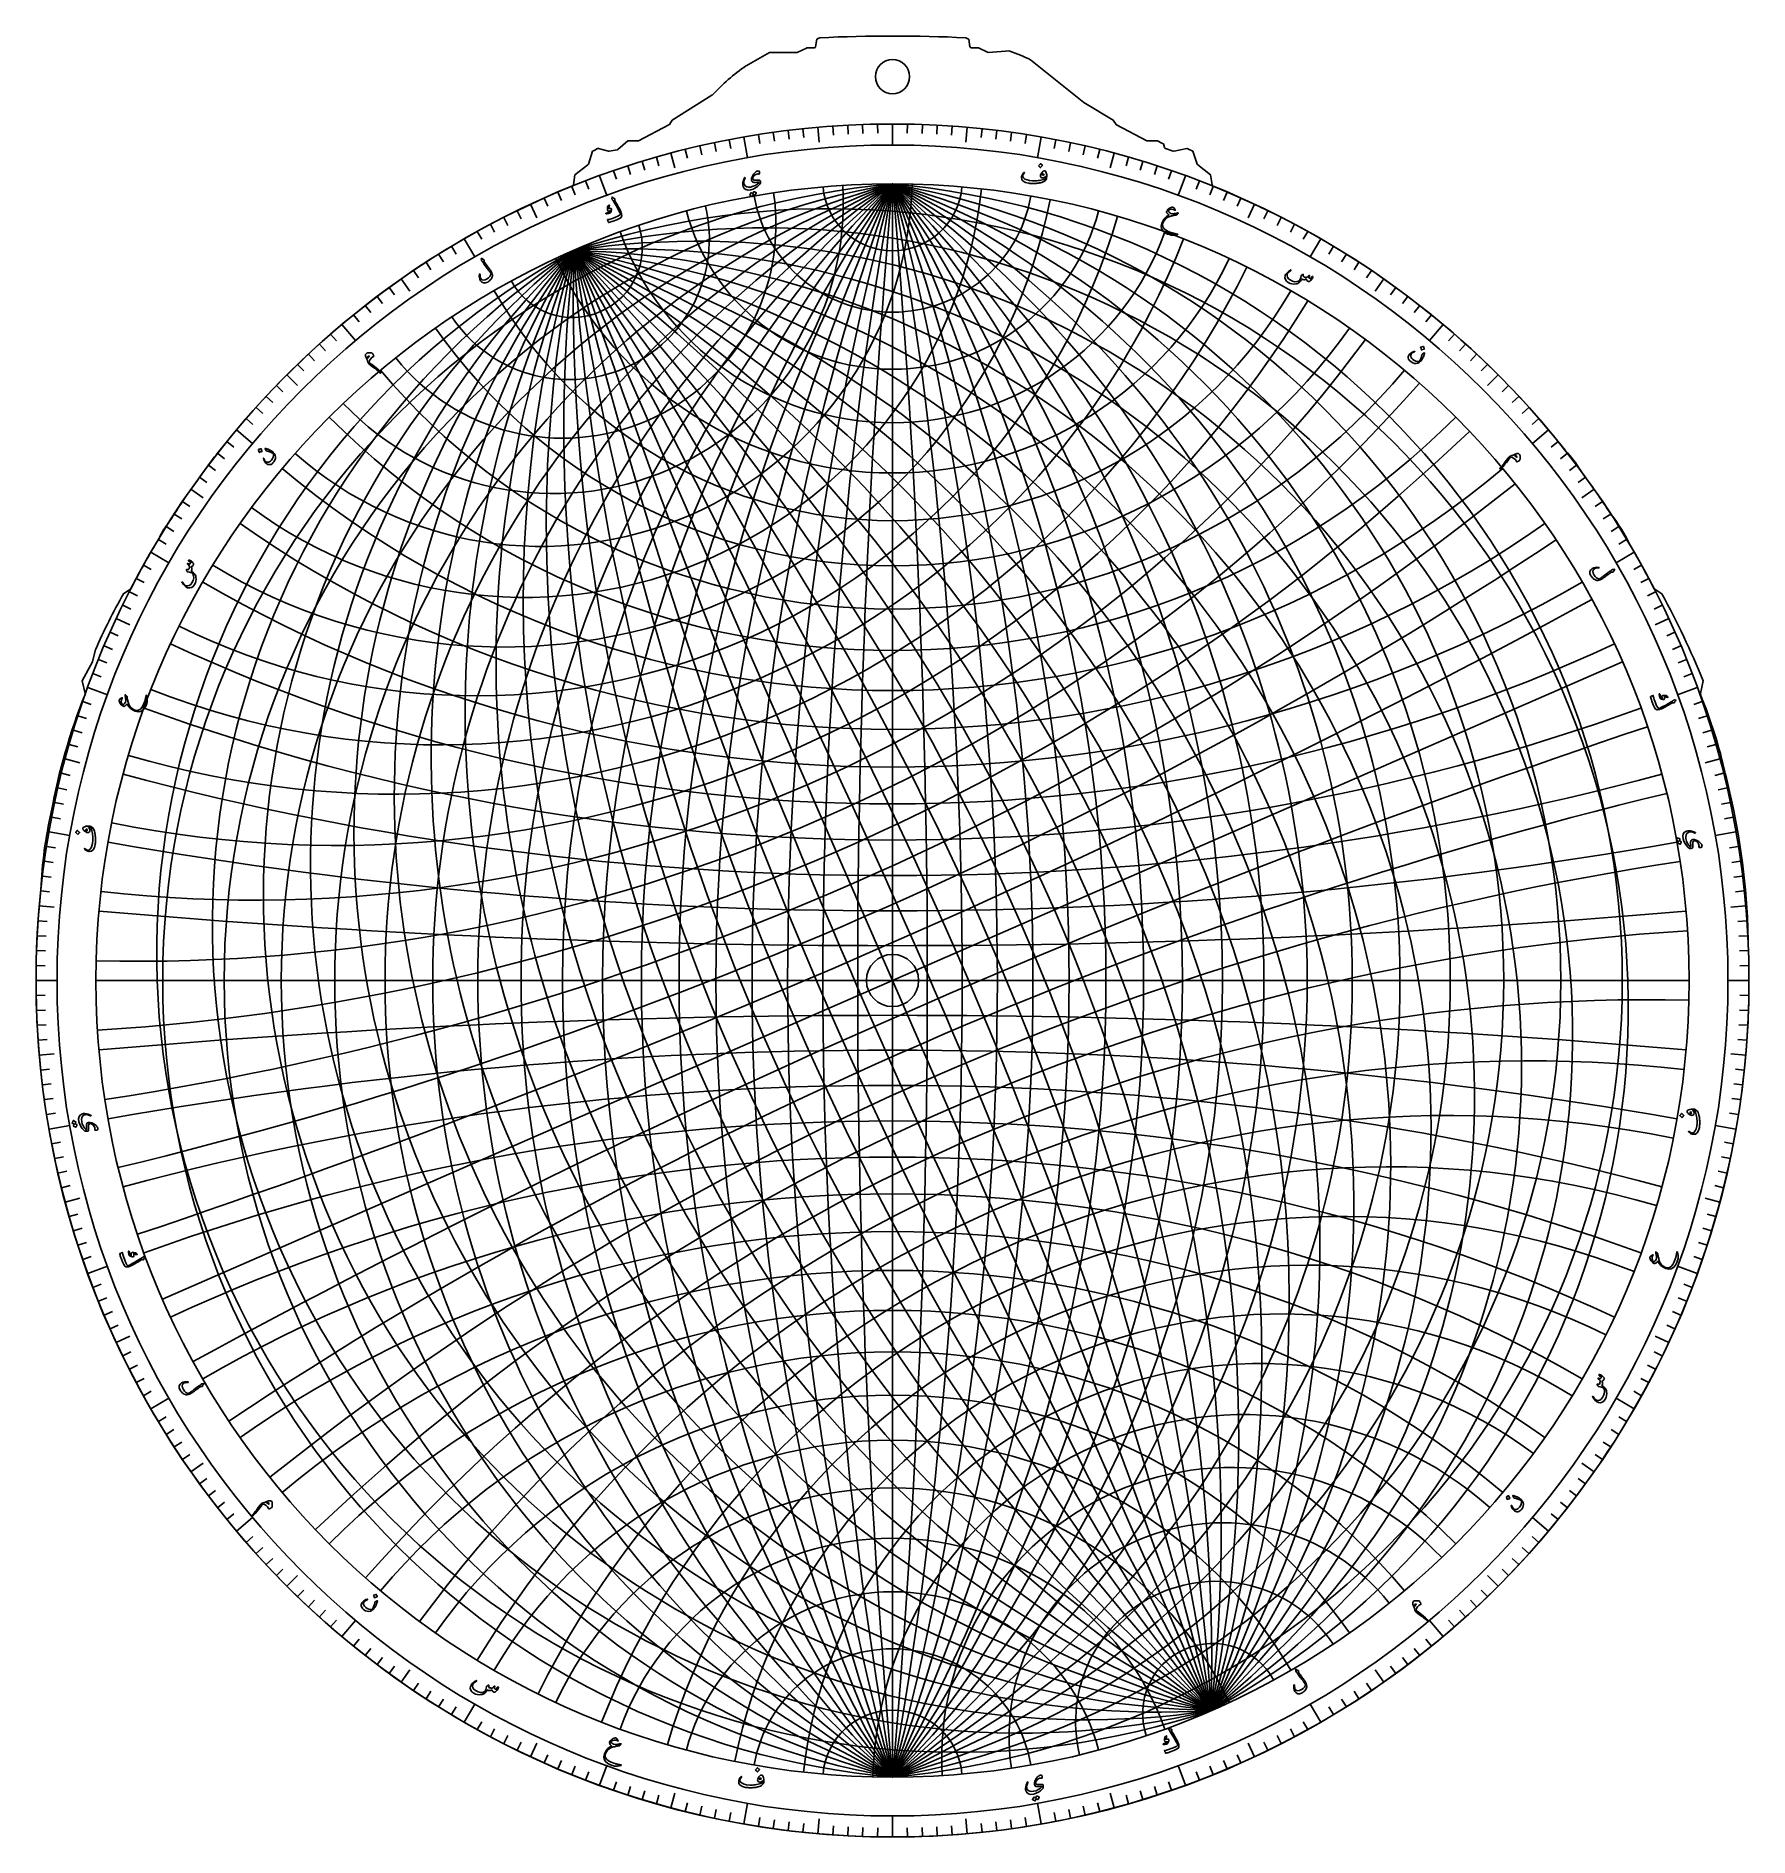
# Model space of a CAD drawing. Header units: millimetres. Extents: x -92 to 93, y -93 to 102.
import ezdxf

# ---------------------------------------------------------------- set-up
doc = ezdxf.new("R2010")
doc.units = ezdxf.units.MM
for name, color, linetype in [('CUT_INNER', 6, 'Continuous'), ('CUT_OUTER', 1, 'Continuous'), ('ENGRAVE', 7, 'Continuous'), ('ENGRAVE_FINE', 8, 'Continuous'), ('TEXT', 5, 'Continuous')]:
    doc.layers.add(name, color=color, linetype=linetype)

msp = doc.modelspace()

# ---------------------------------------------------------------- linework, layer by layer
at = {"layer": 'CUT_INNER'}
for centre, radius in [((0, 97.62), 1.85), ((0, 0), 2.82)]:
    msp.add_circle(centre, radius, dxfattribs=at)
at = {"layer": 'CUT_OUTER'}
for points in [[(-8.32, 100.83), (-8.18, 101.66), (-8.18, 101.66)], [(8.23, 101.66), (8.23, 101.66), (8.37, 100.83)], [(-15.82, 98.8), (-13.28, 100.23), (-13.28, 100.23), (-13.27, 100.23), (-10.28, 100.23)], [(-10.22, 100.25), (-9.3, 100.7), (-9.29, 100.71), (-9.29, 100.71), (-8.46, 100.71)], [(8.52, 100.71), (9.34, 100.71), (9.34, 100.71), (9.35, 100.7), (10.26, 100.25)], [(10.34, 100.23), (12.69, 100.39), (12.69, 100.39)], [(14.92, 99.43), (14.92, 99.43), (20.65, 94.82), (20.66, 94.81), (23.84, 92.9), (23.84, 92.9), (23.84, 92.9), (24.14, 92.46)], [(-24.09, 92.46), (-23.79, 92.9), (-23.79, 92.9), (-23.79, 92.9), (-19.5, 95.6), (-19.49, 95.61), (-19.48, 95.62)], [(-27.42, 90.69), (-24.14, 92.41)], [(24.19, 92.41), (27.47, 90.69)], [(-32.85, 88.17), (-32.39, 89.55), (-32.39, 89.56)], [(-31.75, 89.87), (-31.75, 89.87), (-30.67, 89.56)], [(-30.61, 89.56), (-29.72, 89.71)], [(-29.65, 89.74), (-28.57, 90.67), (-28.57, 90.67), (-28.56, 90.67), (-27.49, 90.67)], [(27.54, 90.67), (28.62, 90.67), (28.62, 90.67)], [(29.26, 90.35), (29.26, 90.35), (29.39, 89.95)], [(29.49, 89.85), (30.33, 89.57)], [(30.41, 89.56), (31.8, 89.87), (31.81, 89.87)], [(32.44, 89.56), (32.44, 89.55), (32.91, 88.17)], [(-34.45, 85.94), (-34.3, 87), (-34.3, 87.01), (-34.3, 87.01), (-32.9, 88.09)], [(32.96, 88.09), (34.35, 87.01), (34.35, 87.01), (34.35, 87), (34.51, 85.94)], [(-34.87, 85.67), (-34.55, 85.81), (-34.5, 85.86)], [(34.55, 85.86), (34.64, 85.77), (34.87, 85.67)], [(-73.06, 56.73), (-72.92, 56.91)], [(-78.21, 49.39), (-78.15, 49.49)], [(-83.05, 41.77), (-83.05, 41.77), (-82.27, 42.29)], [(82.24, 42.34), (83.1, 41.77), (83.1, 41.77)], [(-86.39, 34.46), (-86.08, 35.71), (-86.07, 35.71)], [(-87.2, 30.98), (-87.51, 32.36), (-87.51, 32.37), (-87.51, 32.37), (-86.4, 34.42)], [(87.56, 32.37), (87.56, 32.37), (87.25, 30.98)], [(92.34, 6.88), (92.4, 4.26)]]:
    msp.add_lwpolyline(points, dxfattribs=at)
for centre, radius, start, end in [((-6.35, 98.4), 3.74, 113.84, 119.2911), ((0.03, -69.57), 171.57, 87.3659, 92.6341), ((6.35, 98.3), 3.85, 60.847, 66.154), ((-10.28, 100.38), 0.15, 270, 296.5429), ((-8.46, 100.86), 0.15, 270, 350.5557), ((8.52, 100.86), 0.15, 189.4443, 270), ((10.33, 100.38), 0.15, 243.4793, 273.8097), ((3.69, 76.3), 25.71, 64.1035, 69.5113), ((-2.06, 79.27), 23.89, 125.1754, 136.8189), ((-24.21, 92.54), 0.15, 297.6448, 326.2844), ((24.26, 92.54), 0.15, 213.6389, 242.3617), ((-28.84, 83.26), 7.23, 113.7751, 119.4244), ((-30.63, 89.71), 0.15, 254.0358, 279.5073), ((-29.75, 89.86), 0.15, 279.5073, 310.6052), ((-27.49, 90.82), 0.15, 270, 297.6448), ((27.54, 90.82), 0.15, 242.3617, 270), ((25.52, 83.69), 7.64, 60.7262, 66.0745), ((29.53, 89.99), 0.15, 198.4349, 251.5484), ((30.38, 89.71), 0.15, 251.5484, 282.5484), ((28.88, 83.24), 7.25, 60.5554, 66.1812), ((-33, 88.21), 0.15, 307.8622, 341.5872), ((33.05, 88.21), 0.15, 198.446, 232.1378), ((0, 0), 92.5, 112.1484, 142.0313), ((-34.6, 85.96), 0.15, 314.9445, 351.8832), ((34.66, 85.96), 0.15, 188.1168, 225.0555), ((0, 0), 92.5, 38.2466, 67.8519), ((-69.99, 53.77), 4.27, 135.986, 148.9163), ((63.87, 48.81), 12.18, 30.8899, 43.9021), ((-0.06, 0.04), 92.42, 142.7622, 147.6573), ((0.32, 0.22), 92.11, 32.9718, 36.5434), ((-71.97, 44.49), 7.94, 141.8548, 154.7059), ((63.82, 39.51), 17.53, 25.319, 38.207), ((-0.57, 0.32), 91.84, 148.8132, 152.8109), ((0.66, 0.37), 91.74, 27.2239, 30.5538), ((-29.37, 11.14), 61.8, 150.2964, 156.5739), ((-1.67, -4.22), 96.44, 22.2979, 28.4813), ((-86.53, 34.49), 0.15, 331.6809, 345.9833), ((-26.29, 6.52), 65.61, 158.1911, 169.75), ((-87.35, 30.94), 0.15, 340.4584, 12.5484), ((87.4, 30.94), 0.15, 167.4868, 199.532), ((38.66, 10.9), 52.54, 12.5637, 22.3654), ((11.45, 2.28), 81.02, 3.2507, 14.3254), ((-46.5, 7.97), 45.51, 167.0196, 177.6964), ((0, 0), 92.5, 173.918, 358.2423), ((0.33, 0), 92.17, 358.2377, 2.6528)]:
    msp.add_arc(centre, radius, start, end, dxfattribs=at)
at = {"layer": 'ENGRAVE'}
for points in [[(-8.06, 92.15), (-7.92, 90.54)], [(0, 92.5), (0, 90.23)], [(8.06, 92.15), (7.92, 90.54)], [(-16.06, 91.09), (-15.67, 88.86)], [(16.06, 91.09), (15.67, 88.86)], [(-23.94, 89.35), (-23.52, 87.78)], [(23.94, 89.35), (23.52, 87.78)], [(-31.64, 86.92), (-30.86, 84.79)], [(0, -86.03), (0, 86.02)], [(31.64, 86.92), (30.86, 84.79)], [(-39.09, 83.83), (-38.41, 82.37)], [(39.09, 83.83), (38.41, 82.37)], [(-46.25, 80.11), (-45.12, 78.14)], [(46.25, 80.11), (45.12, 78.14)], [(-53.06, 75.77), (-52.13, 74.45)], [(53.06, 75.77), (52.13, 74.45)], [(-59.46, 70.86), (-58, 69.12)], [(59.46, 70.86), (58, 69.12)], [(-65.41, 65.41), (-64.26, 64.26)], [(65.41, 65.41), (64.26, 64.26)], [(-70.86, 59.46), (-69.12, 58)], [(70.86, 59.46), (69.12, 58)], [(-75.77, 53.06), (-74.45, 52.13)], [(75.77, 53.06), (74.45, 52.13)], [(-80.11, 46.25), (-78.14, 45.12)], [(80.11, 46.25), (78.14, 45.12)], [(-83.83, 39.09), (-82.37, 38.41)], [(83.83, 39.09), (82.37, 38.41)], [(-78.84, -34.42), (78.84, 34.42)], [(-86.92, 31.64), (-84.79, 30.86)], [(86.92, 31.64), (84.79, 30.86)], [(-89.35, 23.94), (-87.78, 23.52)], [(89.35, 23.94), (87.78, 23.52)], [(-91.09, 16.06), (-88.86, 15.67)], [(91.09, 16.06), (88.86, 15.67)], [(-92.15, 8.06), (-90.54, 7.92)], [(92.15, 8.06), (90.54, 7.92)], [(-92.5, 0), (-90.23, 0)], [(-86.03, 0), (86.02, 0)], [(-86.03, 0), (86.02, 0)], [(92.5, 0), (90.23, 0)], [(-92.15, -8.06), (-90.54, -7.92)], [(92.15, -8.06), (90.54, -7.92)], [(-91.09, -16.06), (-88.86, -15.67)], [(91.09, -16.06), (88.86, -15.67)], [(-89.35, -23.94), (-87.78, -23.52)], [(89.35, -23.94), (87.78, -23.52)], [(-86.92, -31.64), (-84.79, -30.86)], [(86.92, -31.64), (84.79, -30.86)], [(-83.83, -39.09), (-82.37, -38.41)], [(83.83, -39.09), (82.37, -38.41)], [(-80.11, -46.25), (-78.14, -45.12)], [(80.11, -46.25), (78.14, -45.12)], [(-75.77, -53.06), (-74.45, -52.13)], [(75.77, -53.06), (74.45, -52.13)], [(-70.86, -59.46), (-69.12, -58)], [(70.86, -59.46), (69.12, -58)], [(-65.41, -65.41), (-64.26, -64.26)], [(65.41, -65.41), (64.26, -64.26)], [(-59.46, -70.86), (-58, -69.12)], [(59.46, -70.86), (58, -69.12)], [(-53.06, -75.77), (-52.13, -74.45)], [(53.06, -75.77), (52.13, -74.45)], [(-46.25, -80.11), (-45.12, -78.14)], [(46.25, -80.11), (45.12, -78.14)], [(-39.09, -83.83), (-38.41, -82.37)], [(39.09, -83.83), (38.41, -82.37)], [(-31.64, -86.92), (-30.86, -84.79)], [(31.64, -86.92), (30.86, -84.79)], [(-23.94, -89.35), (-23.52, -87.78)], [(-16.06, -91.09), (-15.67, -88.86)], [(16.06, -91.09), (15.67, -88.86)], [(23.94, -89.35), (23.52, -87.78)], [(-8.06, -92.15), (-7.92, -90.54)], [(0, -92.5), (0, -90.23)], [(8.06, -92.15), (7.92, -90.54)]]:
    msp.add_lwpolyline(points, dxfattribs=at)
for radius in [92.5, 90.23, 86.03, 86.03]:
    msp.add_circle((0, 0), radius, dxfattribs=at)
for centre, radius, start, end in [((15.17, 0), 87.35, 100, 260), ((31.31, 0), 91.55, 110, 250), ((49.67, 0), 99.33, 120, 240), ((72.18, 0), 112.3, 130, 230), ((102.52, 0), 133.83, 140, 220), ((149, 0), 172.05, 150, 210), ((236.35, 0), 251.52, 160, 200), ((487.87, 0), 495.4, 170, 190), ((-487.87, 0), 495.4, 350, 10), ((-236.35, 0), 251.52, 340, 20), ((-149, 0), 172.05, 330, 30), ((-102.52, 0), 133.83, 320, 40), ((-72.18, 0), 112.3, 310, 50), ((-49.67, 0), 99.33, 300, 60), ((-31.31, 0), 91.55, 290, 70), ((-15.17, 0), 87.35, 280, 80), ((0, 87.35), 15.17, 190, 350), ((0, 91.55), 31.31, 200, 340), ((0, 99.33), 49.67, 210, 330), ((0, 112.3), 72.18, 220, 320), ((0, 133.83), 102.52, 230, 310), ((0, 172.05), 149, 240, 300), ((0, 251.52), 236.35, 250, 290), ((0, 495.4), 487.87, 260, 280), ((0, -495.4), 487.87, 80, 100), ((0, -251.52), 236.35, 70, 110), ((0, -172.05), 149, 60, 120), ((0, -133.83), 102.52, 50, 130), ((0, -112.3), 72.18, 40, 140), ((0, -99.33), 49.67, 30, 150), ((0, -91.55), 31.31, 20, 160), ((0, -87.35), 15.17, 10, 170)]:
    msp.add_arc(centre, radius, start, end, dxfattribs=at)
at = {"layer": 'ENGRAVE_FINE'}
for points in [[(-12.87, 91.6), (-12.74, 90.64)], [(-11.27, 91.81), (-11.15, 90.85)], [(-9.67, 91.99), (-9.57, 91.03)], [(-6.45, 92.27), (-6.38, 91.31)], [(-4.84, 92.37), (-4.79, 91.4)], [(-3.23, 92.44), (-3.19, 91.47)], [(-1.61, 92.49), (-1.6, 91.51)], [(1.61, 92.49), (1.6, 91.51)], [(3.23, 92.44), (3.19, 91.47)], [(4.84, 92.37), (4.79, 91.4)], [(6.45, 92.27), (6.38, 91.31)], [(9.67, 91.99), (9.57, 91.03)], [(11.27, 91.81), (11.15, 90.85)], [(12.87, 91.6), (12.74, 90.64)], [(-22.38, 89.75), (-22.14, 88.81)], [(-20.81, 90.13), (-20.59, 89.18)], [(-19.23, 90.48), (-19.03, 89.53)], [(-17.65, 90.8), (-17.46, 89.85)], [(-14.47, 91.36), (-14.32, 90.4)], [(14.47, 91.36), (14.32, 90.4)], [(17.65, 90.8), (17.46, 89.85)], [(19.23, 90.48), (19.03, 89.53)], [(20.81, 90.13), (20.59, 89.18)], [(22.38, 89.75), (22.14, 88.81)], [(-28.58, 87.97), (-28.28, 87.05)], [(-27.04, 88.46), (-26.76, 87.53)], [(-25.5, 88.92), (-25.23, 87.98)], [(25.5, 88.92), (25.23, 87.98)], [(27.04, 88.46), (26.76, 87.53)], [(28.58, 87.97), (28.28, 87.05)], [(-34.65, 85.76), (-34.29, 84.86)], [(-33.15, 86.36), (-32.8, 85.45)], [(-30.12, 87.46), (-29.8, 86.54)], [(30.12, 87.46), (29.8, 86.54)], [(33.15, 86.36), (32.8, 85.45)], [(34.65, 85.76), (34.29, 84.86)], [(-37.62, 84.5), (-37.23, 83.62)], [(-36.14, 85.15), (-35.76, 84.25)], [(36.14, 85.15), (35.76, 84.25)], [(37.62, 84.5), (37.23, 83.62)], [(-41.99, 82.42), (-41.55, 81.55)], [(-40.55, 83.14), (-40.12, 82.27)], [(40.55, 83.14), (40.12, 82.27)], [(41.99, 82.42), (41.55, 81.55)], [(-44.84, 80.9), (-44.37, 80.05)], [(-43.43, 81.67), (-42.97, 80.82)], [(43.43, 81.67), (42.97, 80.82)], [(44.84, 80.9), (44.37, 80.05)], [(-49.02, 78.44), (-48.5, 77.62)], [(-47.64, 79.29), (-47.14, 78.46)], [(34.42, -78.84), (-34.42, 78.84)], [(47.64, 79.29), (47.14, 78.46)], [(49.02, 78.44), (48.5, 77.62)], [(-51.73, 76.69), (-51.18, 75.88)], [(-50.38, 77.58), (-49.85, 76.76)], [(50.38, 77.58), (49.85, 76.76)], [(51.73, 76.69), (51.18, 75.88)], [(-54.37, 74.83), (-53.8, 74.05)], [(54.37, 74.83), (53.8, 74.05)], [(-56.95, 72.89), (-56.35, 72.13)], [(-55.67, 73.87), (-55.08, 73.1)], [(55.67, 73.87), (55.08, 73.1)], [(56.95, 72.89), (56.35, 72.13)], [(-58.21, 71.89), (-57.6, 71.13)], [(58.21, 71.89), (57.6, 71.13)], [(-61.89, 68.74), (-61.24, 68.02)], [(-60.69, 69.81), (-60.05, 69.08)], [(60.69, 69.81), (60.05, 69.08)], [(61.89, 68.74), (61.24, 68.02)], [(-64.26, 66.54), (-63.58, 65.84)], [(-63.08, 67.65), (-62.42, 66.94)], [(63.08, 67.65), (62.42, 66.94)], [(64.26, 66.54), (63.58, 65.84)], [(-66.54, 64.26), (-65.84, 63.58)], [(66.54, 64.26), (65.84, 63.58)], [(-67.65, 63.08), (-66.94, 62.42)], [(67.65, 63.08), (66.94, 62.42)], [(-69.81, 60.69), (-69.08, 60.05)], [(-68.74, 61.89), (-68.02, 61.24)], [(68.74, 61.89), (68.02, 61.24)], [(69.81, 60.69), (69.08, 60.05)], [(-72.89, 56.95), (-72.13, 56.35)], [(-71.89, 58.21), (-71.13, 57.6)], [(71.89, 58.21), (71.13, 57.6)], [(72.89, 56.95), (72.13, 56.35)], [(-73.87, 55.67), (-73.1, 55.08)], [(73.87, 55.67), (73.1, 55.08)], [(-74.83, 54.37), (-74.05, 53.8)], [(74.83, 54.37), (74.05, 53.8)], [(-76.69, 51.73), (-75.88, 51.18)], [(76.69, 51.73), (75.88, 51.18)], [(-78.44, 49.02), (-77.62, 48.5)], [(-77.58, 50.38), (-76.76, 49.85)], [(77.58, 50.38), (76.76, 49.85)], [(78.44, 49.02), (77.62, 48.5)], [(-79.29, 47.64), (-78.46, 47.14)], [(79.29, 47.64), (78.46, 47.14)], [(-80.9, 44.84), (-80.05, 44.37)], [(80.9, 44.84), (80.05, 44.37)], [(-81.67, 43.43), (-80.82, 42.97)], [(81.67, 43.43), (80.82, 42.97)], [(-82.42, 41.99), (-81.55, 41.55)], [(82.42, 41.99), (81.55, 41.55)], [(-83.14, 40.55), (-82.27, 40.12)], [(83.14, 40.55), (82.27, 40.12)], [(-84.5, 37.62), (-83.62, 37.23)], [(84.5, 37.62), (83.62, 37.23)], [(-85.15, 36.14), (-84.25, 35.76)], [(85.15, 36.14), (84.25, 35.76)], [(-86.36, 33.15), (-85.45, 32.8)], [(-85.76, 34.65), (-84.86, 34.29)], [(-78.84, -34.42), (78.84, 34.42)], [(85.76, 34.65), (84.86, 34.29)], [(86.36, 33.15), (85.45, 32.8)], [(-87.46, 30.12), (-86.54, 29.8)], [(87.46, 30.12), (86.54, 29.8)], [(-87.97, 28.58), (-87.05, 28.28)], [(87.97, 28.58), (87.05, 28.28)], [(-88.92, 25.5), (-87.98, 25.23)], [(-88.46, 27.04), (-87.53, 26.76)], [(88.46, 27.04), (87.53, 26.76)], [(88.92, 25.5), (87.98, 25.23)], [(-89.75, 22.38), (-88.81, 22.14)], [(89.75, 22.38), (88.81, 22.14)], [(-90.13, 20.81), (-89.18, 20.59)], [(90.13, 20.81), (89.18, 20.59)], [(-90.8, 17.65), (-89.85, 17.46)], [(-90.48, 19.23), (-89.53, 19.03)], [(90.48, 19.23), (89.53, 19.03)], [(90.8, 17.65), (89.85, 17.46)], [(-91.36, 14.47), (-90.4, 14.32)], [(91.36, 14.47), (90.4, 14.32)], [(-91.6, 12.87), (-90.64, 12.74)], [(91.6, 12.87), (90.64, 12.74)], [(-91.81, 11.27), (-90.85, 11.15)], [(91.81, 11.27), (90.85, 11.15)], [(-91.99, 9.67), (-91.03, 9.57)], [(91.99, 9.67), (91.03, 9.57)], [(-92.27, 6.45), (-91.31, 6.38)], [(92.27, 6.45), (91.31, 6.38)], [(-92.37, 4.84), (-91.4, 4.79)], [(92.37, 4.84), (91.4, 4.79)], [(-92.44, 3.23), (-91.47, 3.19)], [(92.44, 3.23), (91.47, 3.19)], [(-92.49, 1.61), (-91.51, 1.6)], [(92.49, 1.61), (91.51, 1.6)], [(-92.49, -1.61), (-91.51, -1.6)], [(92.49, -1.61), (91.51, -1.6)], [(-92.44, -3.23), (-91.47, -3.19)], [(92.44, -3.23), (91.47, -3.19)], [(-92.37, -4.84), (-91.4, -4.79)], [(92.37, -4.84), (91.4, -4.79)], [(-92.27, -6.45), (-91.31, -6.38)], [(92.27, -6.45), (91.31, -6.38)], [(-91.99, -9.67), (-91.03, -9.57)], [(91.99, -9.67), (91.03, -9.57)], [(-91.81, -11.27), (-90.85, -11.15)], [(91.81, -11.27), (90.85, -11.15)], [(-91.6, -12.87), (-90.64, -12.74)], [(91.6, -12.87), (90.64, -12.74)], [(-91.36, -14.47), (-90.4, -14.32)], [(91.36, -14.47), (90.4, -14.32)], [(-90.8, -17.65), (-89.85, -17.46)], [(90.8, -17.65), (89.85, -17.46)], [(-90.48, -19.23), (-89.53, -19.03)], [(90.48, -19.23), (89.53, -19.03)], [(-90.13, -20.81), (-89.18, -20.59)], [(90.13, -20.81), (89.18, -20.59)], [(-89.75, -22.38), (-88.81, -22.14)], [(89.75, -22.38), (88.81, -22.14)], [(-88.92, -25.5), (-87.98, -25.23)], [(88.92, -25.5), (87.98, -25.23)], [(-88.46, -27.04), (-87.53, -26.76)], [(88.46, -27.04), (87.53, -26.76)], [(-87.97, -28.58), (-87.05, -28.28)], [(87.97, -28.58), (87.05, -28.28)], [(-87.46, -30.12), (-86.54, -29.8)], [(87.46, -30.12), (86.54, -29.8)], [(-86.36, -33.15), (-85.45, -32.8)], [(86.36, -33.15), (85.45, -32.8)], [(-85.76, -34.65), (-84.86, -34.29)], [(85.76, -34.65), (84.86, -34.29)], [(-85.15, -36.14), (-84.25, -35.76)], [(85.15, -36.14), (84.25, -35.76)], [(-84.5, -37.62), (-83.62, -37.23)], [(84.5, -37.62), (83.62, -37.23)], [(-83.14, -40.55), (-82.27, -40.12)], [(83.14, -40.55), (82.27, -40.12)], [(-82.42, -41.99), (-81.55, -41.55)], [(82.42, -41.99), (81.55, -41.55)], [(-81.67, -43.43), (-80.82, -42.97)], [(-80.9, -44.84), (-80.05, -44.37)], [(80.9, -44.84), (80.05, -44.37)], [(81.67, -43.43), (80.82, -42.97)], [(-79.29, -47.64), (-78.46, -47.14)], [(-78.44, -49.02), (-77.62, -48.5)], [(78.44, -49.02), (77.62, -48.5)], [(79.29, -47.64), (78.46, -47.14)], [(-77.58, -50.38), (-76.76, -49.85)], [(77.58, -50.38), (76.76, -49.85)], [(-76.69, -51.73), (-75.88, -51.18)], [(76.69, -51.73), (75.88, -51.18)], [(-74.83, -54.37), (-74.05, -53.8)], [(74.83, -54.37), (74.05, -53.8)], [(-73.87, -55.67), (-73.1, -55.08)], [(-72.89, -56.95), (-72.13, -56.35)], [(72.89, -56.95), (72.13, -56.35)], [(73.87, -55.67), (73.1, -55.08)], [(-71.89, -58.21), (-71.13, -57.6)], [(71.89, -58.21), (71.13, -57.6)], [(-69.81, -60.69), (-69.08, -60.05)], [(69.81, -60.69), (69.08, -60.05)], [(-68.74, -61.89), (-68.02, -61.24)], [(68.74, -61.89), (68.02, -61.24)], [(-67.65, -63.08), (-66.94, -62.42)], [(-66.54, -64.26), (-65.84, -63.58)], [(66.54, -64.26), (65.84, -63.58)], [(67.65, -63.08), (66.94, -62.42)], [(-64.26, -66.54), (-63.58, -65.84)], [(64.26, -66.54), (63.58, -65.84)], [(-63.08, -67.65), (-62.42, -66.94)], [(-61.89, -68.74), (-61.24, -68.02)], [(61.89, -68.74), (61.24, -68.02)], [(63.08, -67.65), (62.42, -66.94)], [(-60.69, -69.81), (-60.05, -69.08)], [(60.69, -69.81), (60.05, -69.08)], [(-58.21, -71.89), (-57.6, -71.13)], [(58.21, -71.89), (57.6, -71.13)], [(-56.95, -72.89), (-56.35, -72.13)], [(-55.67, -73.87), (-55.08, -73.1)], [(55.67, -73.87), (55.08, -73.1)], [(56.95, -72.89), (56.35, -72.13)], [(-54.37, -74.83), (-53.8, -74.05)], [(54.37, -74.83), (53.8, -74.05)], [(-51.73, -76.69), (-51.18, -75.88)], [(-50.38, -77.58), (-49.85, -76.76)], [(-49.02, -78.44), (-48.5, -77.62)], [(49.02, -78.44), (48.5, -77.62)], [(50.38, -77.58), (49.85, -76.76)], [(51.73, -76.69), (51.18, -75.88)], [(-47.64, -79.29), (-47.14, -78.46)], [(47.64, -79.29), (47.14, -78.46)], [(-44.84, -80.9), (-44.37, -80.05)], [(-43.43, -81.67), (-42.97, -80.82)], [(-41.99, -82.42), (-41.55, -81.55)], [(41.99, -82.42), (41.55, -81.55)], [(43.43, -81.67), (42.97, -80.82)], [(44.84, -80.9), (44.37, -80.05)], [(-40.55, -83.14), (-40.12, -82.27)], [(-37.62, -84.5), (-37.23, -83.62)], [(37.62, -84.5), (37.23, -83.62)], [(40.55, -83.14), (40.12, -82.27)], [(-36.14, -85.15), (-35.76, -84.25)], [(-34.65, -85.76), (-34.29, -84.86)], [(-33.15, -86.36), (-32.8, -85.45)], [(33.15, -86.36), (32.8, -85.45)], [(34.65, -85.76), (34.29, -84.86)], [(36.14, -85.15), (35.76, -84.25)], [(-30.12, -87.46), (-29.8, -86.54)], [(-28.58, -87.97), (-28.28, -87.05)], [(28.58, -87.97), (28.28, -87.05)], [(30.12, -87.46), (29.8, -86.54)], [(-27.04, -88.46), (-26.76, -87.53)], [(-25.5, -88.92), (-25.23, -87.98)], [(-22.38, -89.75), (-22.14, -88.81)], [(-20.81, -90.13), (-20.59, -89.18)], [(20.81, -90.13), (20.59, -89.18)], [(22.38, -89.75), (22.14, -88.81)], [(25.5, -88.92), (25.23, -87.98)], [(27.04, -88.46), (26.76, -87.53)], [(-19.23, -90.48), (-19.03, -89.53)], [(-17.65, -90.8), (-17.46, -89.85)], [(-14.47, -91.36), (-14.32, -90.4)], [(-12.87, -91.6), (-12.74, -90.64)], [(-11.27, -91.81), (-11.15, -90.85)], [(-9.67, -91.99), (-9.57, -91.03)], [(-6.45, -92.27), (-6.38, -91.31)], [(-4.84, -92.37), (-4.79, -91.4)], [(4.84, -92.37), (4.79, -91.4)], [(6.45, -92.27), (6.38, -91.31)], [(9.67, -91.99), (9.57, -91.03)], [(11.27, -91.81), (11.15, -90.85)], [(12.87, -91.6), (12.74, -90.64)], [(14.47, -91.36), (14.32, -90.4)], [(17.65, -90.8), (17.46, -89.85)], [(19.23, -90.48), (19.03, -89.53)], [(-3.23, -92.44), (-3.19, -91.47)], [(-1.61, -92.49), (-1.6, -91.51)], [(1.61, -92.49), (1.6, -91.51)], [(3.23, -92.44), (3.19, -91.47)]]:
    msp.add_lwpolyline(points, dxfattribs=at)
for centre, radius, start, end in [((7.53, 0), 86.35, 95, 265), ((23.05, 0), 89.06, 105, 255), ((-37.98, 86.99), 40.11, 228.5833, 358.5833), ((-36.63, 83.9), 31.31, 223.5833, 3.5833), ((40.11, 0), 94.92, 115, 245), ((60.24, 0), 105.02, 125, 235), ((86.02, 0), 121.66, 135, 225), ((122.86, 0), 149.98, 145, 215), ((184.48, 0), 203.55, 155, 205), ((321.05, 0), 332.38, 165, 195), ((0, 86.35), 7.53, 185, 355), ((983.27, 0), 987.03, 175, 185), ((-983.27, 0), 987.03, 355, 5), ((-321.05, 0), 332.38, 345, 15), ((-184.48, 0), 203.55, 335, 25), ((-122.86, 0), 149.98, 325, 35), ((-86.03, 0), 121.66, 315, 45), ((-60.24, 0), 105.02, 305, 55), ((-40.11, 0), 94.92, 295, 65), ((-23.05, 0), 89.06, 285, 75), ((-7.53, 0), 86.35, 275, 85), ((-42.02, 96.25), 60.24, 238.5833, 348.5833), ((-39.74, 91.04), 49.67, 233.5833, 353.5833), ((-35.63, 81.62), 23.05, 218.5833, 8.5833), ((-44.93, 102.92), 72.18, 243.5833, 343.5833), ((-34.95, 80.06), 15.17, 213.5833, 13.5833), ((-6.9, -3.01), 86.35, 298.5833, 108.5833), ((0, 89.06), 23.05, 195, 345), ((-48.67, 111.5), 86.03, 248.5833, 338.5833), ((-34.55, 79.14), 7.53, 208.5833, 18.5833), ((-13.9, -6.07), 87.35, 303.5833, 103.5833), ((-21.13, -9.22), 89.06, 308.5833, 98.5833), ((6.9, 3.01), 86.35, 118.5833, 288.5833), ((13.9, 6.07), 87.35, 123.5833, 283.5833), ((21.13, 9.22), 89.06, 128.5833, 278.5833), ((28.7, 12.53), 91.55, 133.5833, 273.5833), ((36.76, 16.05), 94.92, 138.5833, 268.5833), ((45.52, 19.87), 99.33, 143.5833, 263.5833), ((55.2, 24.1), 105.02, 148.5833, 258.5833), ((66.15, 28.88), 112.3, 153.5833, 253.5833), ((78.84, 34.42), 121.66, 158.5833, 248.5833), ((93.96, 41.02), 133.83, 163.5833, 243.5833), ((112.6, 49.15), 149.98, 168.5833, 238.5833), ((0, 94.92), 40.11, 205, 335), ((136.56, 59.61), 172.05, 173.5833, 233.5833), ((169.07, 73.81), 203.55, 178.5833, 228.5833), ((-28.7, -12.53), 91.55, 313.5833, 93.5833), ((216.61, 94.56), 251.52, 183.5833, 223.5833), ((294.24, 128.45), 332.38, 188.5833, 218.5833), ((447.12, 195.19), 495.4, 193.5833, 213.5833), ((901.15, 393.39), 987.03, 198.58333, 208.58333), ((-901.15, -393.39), 987.03, 18.58333, 28.58333), ((-447.12, -195.19), 495.4, 13.5833, 33.5833), ((-294.24, -128.45), 332.38, 8.5833, 38.5833), ((-216.61, -94.56), 251.52, 3.5833, 43.5833), ((-169.07, -73.81), 203.55, 358.5833, 48.5833), ((-136.56, -59.61), 172.05, 353.5833, 53.5833), ((-112.6, -49.15), 149.98, 348.5833, 58.5833), ((-93.96, -41.02), 133.83, 343.5833, 63.5833), ((-78.84, -34.42), 121.66, 338.5833, 68.5833), ((-66.15, -28.88), 112.3, 333.5833, 73.5833), ((-55.2, -24.1), 105.02, 328.5833, 78.5833), ((-45.52, -19.87), 99.33, 323.5833, 83.5833), ((-36.76, -16.05), 94.92, 318.5833, 88.5833), ((-53.54, 122.65), 102.52, 253.5833, 333.5833), ((-60, 137.45), 122.86, 258.5833, 328.5833), ((0, 105.02), 60.24, 215, 325), ((-68.83, 157.68), 149, 263.5833, 323.5833), ((-81.44, 186.55), 184.48, 268.5833, 318.5833), ((0, 121.66), 86.02, 225, 315), ((-100.63, 230.51), 236.35, 273.5833, 313.5833), ((-132.98, 304.61), 321.05, 278.5833, 308.5833), ((0, 149.98), 122.86, 235, 305), ((-198.2, 454.02), 487.87, 283.5833, 303.5833), ((-394.89, 904.59), 983.27, 288.58333, 298.58333), ((0, 203.55), 184.48, 245, 295), ((394.89, -904.59), 983.27, 108.58333, 118.58333), ((0, 332.38), 321.05, 255, 285), ((198.2, -454.02), 487.87, 103.5833, 123.5833), ((132.98, -304.61), 321.05, 98.5833, 128.5833), ((0, 987.03), 983.27, 265, 275), ((100.63, -230.51), 236.35, 93.5833, 133.5833), ((0, -987.03), 983.27, 85, 95), ((81.44, -186.55), 184.48, 88.5833, 138.5833), ((68.83, -157.68), 149, 83.5833, 143.5833), ((0, -332.38), 321.05, 75, 105), ((60, -137.45), 122.86, 78.5833, 148.5833), ((0, -203.55), 184.48, 65, 115), ((53.54, -122.65), 102.52, 73.5833, 153.5833), ((0, -149.98), 122.86, 55, 125), ((48.67, -111.5), 86.03, 68.5833, 158.5833), ((44.93, -102.92), 72.18, 63.5833, 163.5833), ((0, -121.66), 86.03, 45, 135), ((42.02, -96.25), 60.24, 58.5833, 168.5833), ((39.74, -91.04), 49.67, 53.5833, 173.5833), ((0, -105.02), 60.24, 35, 145), ((37.98, -86.99), 40.11, 48.5833, 178.5833), ((36.63, -83.9), 31.31, 43.5833, 183.5833), ((0, -94.92), 40.11, 25, 155), ((35.63, -81.62), 23.05, 38.5833, 188.5833), ((0, -89.06), 23.05, 15, 165), ((34.95, -80.06), 15.17, 33.5833, 193.5833), ((34.55, -79.14), 7.53, 28.5833, 198.5833), ((0, -86.35), 7.53, 5, 175)]:
    msp.add_arc(centre, radius, start, end, dxfattribs=at)
at = {"layer": 'TEXT'}
for points in [[(15.97, 88.2), (15.97, 88.2), (15.98, 88.21), (15.98, 88.2), (15.99, 88.2), (16.05, 88.17), (16.1, 88.13), (16.15, 88.08), (16.19, 88.03), (16.19, 88.03), (16.2, 88.02), (16.19, 88.01), (16.19, 88.01), (16, 87.8), (15.99, 87.8), (15.99, 87.8), (15.98, 87.8), (15.97, 87.81), (15.96, 87.82), (15.95, 87.83), (15.93, 87.84), (15.91, 87.86), (15.88, 87.89), (15.85, 87.92), (15.82, 87.95), (15.77, 87.98), (15.77, 87.99), (15.77, 87.99), (15.77, 88), (15.77, 88)], [(-14.44, 87.1), (-14.54, 87.12), (-14.65, 87.1), (-14.77, 87.05), (-14.9, 86.96), (-14.97, 86.89), (-15.03, 86.8), (-15.07, 86.71), (-15.1, 86.61), (-15.1, 86.59), (-15.1, 86.57), (-15.09, 86.55), (-15.08, 86.53), (-15.02, 86.47), (-14.93, 86.44), (-14.81, 86.42), (-14.66, 86.43), (-14.51, 86.44), (-14.4, 86.43), (-14.32, 86.4), (-14.29, 86.35), (-14.27, 86.24), (-14.27, 86.13), (-14.3, 86.04), (-14.36, 85.95), (-14.57, 85.75), (-14.79, 85.6), (-15.03, 85.48), (-15.3, 85.4), (-15.6, 85.36), (-15.83, 85.41), (-16.01, 85.54), (-16.13, 85.76), (-16.15, 85.88), (-16.16, 86.02), (-16.15, 86.18), (-16.11, 86.35), (-16.1, 86.4), (-16.09, 86.44), (-16.07, 86.49), (-16.06, 86.53), (-16.04, 86.57), (-16.02, 86.62), (-16, 86.66), (-15.98, 86.7), (-15.97, 86.71), (-15.95, 86.72), (-15.94, 86.72), (-15.93, 86.71), (-15.92, 86.7), (-15.92, 86.68), (-15.92, 86.67), (-15.92, 86.65), (-16.01, 86.43), (-16.05, 86.23), (-16.05, 86.06), (-15.99, 85.92), (-15.87, 85.79), (-15.72, 85.7), (-15.54, 85.67), (-15.32, 85.69), (-15.05, 85.77), (-14.81, 85.87), (-14.6, 86), (-14.43, 86.16), (-14.42, 86.17), (-14.41, 86.18), (-14.42, 86.19), (-14.43, 86.2), (-14.48, 86.21), (-14.55, 86.22), (-14.65, 86.22), (-14.79, 86.2), (-14.93, 86.2), (-15.03, 86.21), (-15.11, 86.24), (-15.16, 86.3), (-15.19, 86.37), (-15.21, 86.44), (-15.22, 86.52), (-15.21, 86.6), (-15.17, 86.78), (-15.1, 86.94), (-15, 87.1), (-14.87, 87.24), (-14.84, 87.28), (-14.8, 87.31), (-14.77, 87.34), (-14.73, 87.36), (-14.7, 87.38), (-14.67, 87.4), (-14.64, 87.41), (-14.61, 87.42), (-14.49, 87.43), (-14.41, 87.39), (-14.37, 87.3), (-14.36, 87.16), (-14.37, 87.13), (-14.39, 87.1), (-14.41, 87.09), (-14.44, 87.1)], [(16.4, 87.44), (16.46, 87.43), (16.52, 87.4), (16.57, 87.33), (16.61, 87.24), (16.65, 87.13), (16.67, 87), (16.67, 86.85), (16.65, 86.68), (16.64, 86.62), (16.63, 86.57), (16.61, 86.52), (16.58, 86.47), (16.51, 86.39), (16.41, 86.32), (16.29, 86.25), (16.14, 86.2), (16.05, 86.17), (15.97, 86.15), (15.88, 86.14), (15.79, 86.12), (15.7, 86.11), (15.6, 86.1), (15.51, 86.09), (15.41, 86.08), (15.31, 86.08), (15.21, 86.08), (15.12, 86.08), (15.03, 86.08), (14.94, 86.09), (14.85, 86.09), (14.77, 86.1), (14.68, 86.12), (14.35, 86.2), (14.11, 86.33), (13.97, 86.51), (13.94, 86.74), (13.94, 86.79), (13.95, 86.85), (13.97, 86.91), (14, 86.98), (14.03, 87.05), (14.07, 87.12), (14.12, 87.19), (14.18, 87.25), (14.19, 87.26), (14.2, 87.26), (14.2, 87.27), (14.22, 87.27), (14.22, 87.26), (14.23, 87.26), (14.24, 87.25), (14.24, 87.24), (14.24, 87.23), (14.24, 87.22), (14.23, 87.21), (14.23, 87.2), (14.12, 87.05), (14.07, 86.92), (14.08, 86.8), (14.14, 86.69), (14.31, 86.56), (14.53, 86.47), (14.81, 86.4), (15.13, 86.37), (15.28, 86.37), (15.42, 86.37), (15.57, 86.38), (15.72, 86.39), (15.87, 86.41), (16.03, 86.44), (16.18, 86.48), (16.33, 86.52), (16.42, 86.55), (16.48, 86.59), (16.53, 86.63), (16.56, 86.68), (16.56, 86.72), (16.55, 86.75), (16.53, 86.79), (16.51, 86.82), (16.5, 86.82), (16.5, 86.82), (16.49, 86.82), (16.48, 86.81), (16.43, 86.75), (16.37, 86.7), (16.3, 86.68), (16.24, 86.67), (16.13, 86.69), (16.05, 86.74), (16, 86.82), (15.99, 86.92), (16, 87.01), (16.05, 87.11), (16.14, 87.23), (16.25, 87.36), (16.29, 87.39), (16.32, 87.42), (16.36, 87.43), (16.4, 87.44)], [(16.35, 87), (16.36, 87.01), (16.37, 87.02), (16.37, 87.04), (16.36, 87.06), (16.31, 87.1), (16.27, 87.12), (16.22, 87.11), (16.18, 87.07), (16.17, 87.06), (16.17, 87.05), (16.17, 87.03), (16.18, 87.03), (16.21, 86.99), (16.26, 86.97), (16.3, 86.98), (16.35, 87)], [(-30.61, 83.76), (-30.61, 83.77), (-30.6, 83.76), (-30.6, 83.76), (-30.59, 83.76), (-30.59, 83.75), (-30.59, 83.75), (-30.59, 83.74), (-30.58, 83.74), (-30.59, 83.56), (-30.59, 83.54), (-30.6, 83.53), (-30.6, 83.51), (-30.61, 83.51), (-30.64, 83.48), (-30.67, 83.46), (-30.69, 83.43), (-30.7, 83.4), (-30.7, 83.39), (-30.69, 83.38), (-30.67, 83.37), (-30.64, 83.37), (-30.62, 83.37), (-30.6, 83.37), (-30.58, 83.37), (-30.56, 83.38), (-30.54, 83.38), (-30.52, 83.38), (-30.5, 83.39), (-30.48, 83.39), (-30.39, 83.39), (-30.34, 83.33), (-30.34, 83.23), (-30.37, 83.07), (-30.38, 83.02), (-30.41, 82.98), (-30.43, 82.94), (-30.45, 82.92), (-30.48, 82.9), (-30.53, 82.88), (-30.59, 82.86), (-30.66, 82.84), (-30.7, 82.83), (-30.73, 82.82), (-30.77, 82.82), (-30.8, 82.81), (-30.83, 82.81), (-30.86, 82.81), (-30.89, 82.8), (-30.91, 82.8), (-30.93, 82.8), (-30.94, 82.81), (-30.95, 82.82), (-30.96, 82.83), (-30.96, 82.84), (-30.96, 82.85), (-30.95, 82.86), (-30.94, 82.87), (-30.9, 82.88), (-30.85, 82.9), (-30.8, 82.92), (-30.75, 82.95), (-30.64, 82.99), (-30.56, 83.03), (-30.5, 83.06), (-30.47, 83.09), (-30.46, 83.09), (-30.46, 83.1), (-30.46, 83.1), (-30.47, 83.11), (-30.47, 83.11), (-30.48, 83.12), (-30.49, 83.12), (-30.5, 83.12), (-30.59, 83.1), (-30.63, 83.1), (-30.67, 83.1), (-30.7, 83.11), (-30.73, 83.12), (-30.75, 83.14), (-30.77, 83.16), (-30.78, 83.18), (-30.79, 83.21), (-30.79, 83.39), (-30.77, 83.55), (-30.71, 83.67), (-30.61, 83.76)], [(-30.23, 84.59), (-30.2, 84.57), (-30.18, 84.55), (-30.15, 84.52), (-30.12, 84.5), (-30.09, 84.49), (-30.06, 84.47), (-30.03, 84.46), (-30, 84.44), (-29.99, 84.44), (-29.98, 84.42), (-29.98, 84.41), (-29.98, 84.39), (-30, 84.28), (-30, 84.27), (-30.01, 84.26), (-30.01, 84.25), (-30, 84.25), (-29.87, 84.03), (-29.75, 83.82), (-29.65, 83.64), (-29.55, 83.48), (-29.48, 83.35), (-29.42, 83.23), (-29.37, 83.13), (-29.34, 83.06), (-29.29, 82.91), (-29.28, 82.86), (-29.27, 82.82), (-29.26, 82.77), (-29.25, 82.72), (-29.25, 82.67), (-29.24, 82.62), (-29.24, 82.56), (-29.25, 82.51), (-29.31, 82.41), (-29.49, 82.29), (-29.78, 82.16), (-30.18, 82.01), (-30.31, 81.96), (-30.43, 81.93), (-30.54, 81.9), (-30.65, 81.87), (-30.66, 81.88), (-30.67, 81.88), (-30.67, 81.88), (-30.68, 81.89), (-30.7, 81.94), (-30.71, 81.98), (-30.73, 82.01), (-30.74, 82.05), (-30.75, 82.08), (-30.76, 82.1), (-30.77, 82.12), (-30.78, 82.14), (-30.78, 82.15), (-30.78, 82.16), (-30.77, 82.17), (-30.76, 82.17), (-30.69, 82.17), (-30.59, 82.19), (-30.48, 82.22), (-30.35, 82.26), (-29.97, 82.4), (-29.68, 82.53), (-29.47, 82.64), (-29.36, 82.74), (-29.39, 82.83), (-29.47, 82.99), (-29.59, 83.21), (-29.75, 83.51), (-29.92, 83.8), (-30.05, 84.01), (-30.14, 84.16), (-30.19, 84.24), (-30.2, 84.26), (-30.21, 84.28), (-30.23, 84.3), (-30.24, 84.31), (-30.25, 84.33), (-30.26, 84.34), (-30.27, 84.35), (-30.27, 84.36), (-30.29, 84.39), (-30.3, 84.41), (-30.3, 84.43), (-30.3, 84.46), (-30.28, 84.59), (-30.28, 84.6), (-30.28, 84.61), (-30.27, 84.61), (-30.27, 84.61), (-30.26, 84.61), (-30.25, 84.61), (-30.24, 84.6), (-30.23, 84.59)], [(-14.99, 85.17), (-14.99, 85.17), (-14.98, 85.18), (-14.97, 85.18), (-14.97, 85.18), (-14.93, 85.17), (-14.9, 85.17), (-14.87, 85.16), (-14.84, 85.15), (-14.81, 85.14), (-14.79, 85.12), (-14.76, 85.11), (-14.73, 85.09), (-14.72, 85.09), (-14.72, 85.08), (-14.72, 85.07), (-14.72, 85.06), (-14.83, 84.8), (-14.83, 84.8), (-14.84, 84.8), (-14.84, 84.8), (-14.85, 84.81), (-14.86, 84.81), (-14.87, 84.82), (-14.89, 84.82), (-14.91, 84.83), (-14.94, 84.84), (-14.97, 84.85), (-15, 84.87), (-15.05, 84.88), (-15.13, 84.68), (-15.13, 84.67), (-15.14, 84.67), (-15.15, 84.67), (-15.16, 84.68), (-15.17, 84.68), (-15.18, 84.69), (-15.2, 84.7), (-15.23, 84.71), (-15.26, 84.72), (-15.3, 84.74), (-15.34, 84.76), (-15.39, 84.78), (-15.4, 84.78), (-15.4, 84.78), (-15.4, 84.79), (-15.4, 84.79), (-15.29, 85.05), (-15.29, 85.05), (-15.28, 85.05), (-15.28, 85.06), (-15.27, 85.06), (-15.24, 85.05), (-15.22, 85.05), (-15.19, 85.04), (-15.17, 85.03), (-15.14, 85.02), (-15.12, 85.01), (-15.09, 85), (-15.07, 84.99)], [(30.22, 83.52), (30.27, 83.52), (30.32, 83.5), (30.37, 83.47), (30.42, 83.42), (30.45, 83.39), (30.47, 83.36), (30.48, 83.33), (30.5, 83.31), (30.51, 83.28), (30.53, 83.26), (30.53, 83.23), (30.54, 83.21), (30.54, 83.19), (30.54, 83.18), (30.52, 83.18), (30.49, 83.19), (30.32, 83.27), (30.14, 83.29), (29.96, 83.26), (29.77, 83.17), (29.76, 83.16), (29.76, 83.15), (29.76, 83.14), (29.76, 83.13), (29.84, 83.01), (29.94, 82.91), (30.06, 82.84), (30.19, 82.79), (30.22, 82.79), (30.25, 82.79), (30.3, 82.79), (30.35, 82.8), (30.45, 82.82), (30.54, 82.84), (30.62, 82.85), (30.68, 82.87), (30.74, 82.88), (30.78, 82.89), (30.81, 82.89), (30.83, 82.89), (30.85, 82.89), (30.86, 82.88), (30.86, 82.86), (30.84, 82.83), (30.77, 82.76), (30.72, 82.71), (30.68, 82.68), (30.66, 82.67), (30.59, 82.66), (30.51, 82.65), (30.43, 82.64), (30.34, 82.62), (30.25, 82.6), (30.15, 82.58), (30.05, 82.55), (29.94, 82.52), (29.72, 82.43), (29.52, 82.3), (29.36, 82.13), (29.23, 81.91), (29.19, 81.79), (29.17, 81.67), (29.17, 81.54), (29.2, 81.42), (29.31, 81.23), (29.5, 81.06), (29.79, 80.9), (30.17, 80.75), (30.23, 80.73), (30.29, 80.72), (30.36, 80.7), (30.43, 80.68), (30.51, 80.66), (30.6, 80.64), (30.69, 80.62), (30.78, 80.6), (30.8, 80.6), (30.81, 80.59), (30.82, 80.59), (30.82, 80.58), (30.79, 80.56), (30.72, 80.53), (30.59, 80.51), (30.42, 80.49), (30.32, 80.48), (30.23, 80.48), (30.16, 80.48), (30.1, 80.49), (29.9, 80.55), (29.71, 80.62), (29.55, 80.69), (29.42, 80.77), (29.18, 80.97), (29.04, 81.21), (29.01, 81.48), (29.09, 81.79), (29.23, 82.08), (29.41, 82.33), (29.61, 82.52), (29.85, 82.66), (29.76, 82.75), (29.69, 82.83), (29.64, 82.9), (29.61, 82.97), (29.6, 82.99), (29.6, 83.02), (29.61, 83.04), (29.62, 83.07), (29.65, 83.13), (29.69, 83.19), (29.73, 83.25), (29.78, 83.3), (29.89, 83.39), (30, 83.46), (30.11, 83.5), (30.22, 83.52)], [(-44.41, 77.95), (-44.41, 77.96), (-44.41, 77.97), (-44.4, 77.98), (-44.39, 77.99), (-44.38, 77.99), (-44.37, 77.99), (-44.36, 77.99), (-44.35, 77.98), (-44.29, 77.93), (-44.23, 77.89), (-44.18, 77.86), (-44.12, 77.84), (-44.11, 77.84), (-44.1, 77.82), (-44.09, 77.8), (-44.09, 77.78), (-44.09, 77.76), (-44.09, 77.75), (-44.09, 77.74), (-44.1, 77.73), (-44.1, 77.72), (-44.1, 77.71), (-44.1, 77.7), (-44.1, 77.69), (-44.1, 77.68), (-44.1, 77.66), (-44.09, 77.64), (-44.09, 77.63), (-44.05, 77.58), (-44.02, 77.53), (-43.98, 77.48), (-43.94, 77.42), (-43.9, 77.36), (-43.85, 77.3), (-43.8, 77.23), (-43.75, 77.16), (-43.7, 77.09), (-43.65, 77.02), (-43.6, 76.96), (-43.56, 76.9), (-43.52, 76.84), (-43.48, 76.79), (-43.45, 76.75), (-43.42, 76.7), (-43.34, 76.57), (-43.28, 76.43), (-43.24, 76.3), (-43.21, 76.16), (-43.21, 76.07), (-43.24, 75.98), (-43.29, 75.87), (-43.36, 75.76), (-43.45, 75.66), (-43.54, 75.57), (-43.62, 75.49), (-43.71, 75.43), (-43.96, 75.33), (-44.17, 75.33), (-44.35, 75.41), (-44.5, 75.58), (-44.57, 75.74), (-44.62, 75.9), (-44.64, 76.08), (-44.62, 76.27), (-44.62, 76.28), (-44.62, 76.29), (-44.61, 76.3), (-44.6, 76.3), (-44.59, 76.3), (-44.58, 76.3), (-44.58, 76.3), (-44.57, 76.29), (-44.56, 76.29), (-44.56, 76.28), (-44.56, 76.27), (-44.55, 76.26), (-44.55, 76.1), (-44.53, 75.97), (-44.5, 75.87), (-44.47, 75.8), (-44.34, 75.68), (-44.18, 75.64), (-44, 75.67), (-43.79, 75.77), (-43.62, 75.9), (-43.49, 76.03), (-43.4, 76.18), (-43.36, 76.33), (-43.39, 76.38), (-43.42, 76.43), (-43.46, 76.49), (-43.51, 76.56), (-43.57, 76.64), (-43.63, 76.72), (-43.69, 76.81), (-43.77, 76.91), (-43.84, 77.01), (-43.91, 77.11), (-43.99, 77.2), (-44.06, 77.3), (-44.12, 77.4), (-44.19, 77.49), (-44.26, 77.58), (-44.32, 77.67), (-44.38, 77.76), (-44.39, 77.77), (-44.39, 77.78), (-44.39, 77.79), (-44.39, 77.8)], [(45.34, 76.03), (45.35, 76.04), (45.36, 76.04), (45.37, 76.04), (45.38, 76.04), (45.39, 76.03), (45.4, 76.02), (45.41, 76.01), (45.41, 76), (45.4, 75.95), (45.39, 75.91), (45.36, 75.85), (45.33, 75.79), (45.27, 75.7), (45.2, 75.62), (45.12, 75.56), (45.03, 75.5), (45, 75.49), (44.98, 75.48), (44.96, 75.48), (44.93, 75.49), (44.87, 75.52), (44.8, 75.58), (44.74, 75.65), (44.69, 75.74), (44.56, 75.69), (44.45, 75.67), (44.33, 75.69), (44.23, 75.76), (44.19, 75.7), (44.16, 75.65), (44.12, 75.6), (44.08, 75.56), (44.04, 75.51), (44, 75.47), (43.97, 75.43), (43.93, 75.4), (43.85, 75.34), (43.76, 75.29), (43.67, 75.25), (43.56, 75.23), (43.35, 75.22), (43.14, 75.24), (42.94, 75.29), (42.75, 75.39), (42.56, 75.53), (42.44, 75.7), (42.39, 75.89), (42.4, 76.1), (42.42, 76.16), (42.46, 76.23), (42.51, 76.31), (42.58, 76.4), (42.67, 76.48), (42.76, 76.57), (42.87, 76.65), (42.99, 76.74), (43, 76.74), (43.01, 76.74), (43.02, 76.74), (43.02, 76.74), (43.03, 76.73), (43.04, 76.73), (43.04, 76.72), (43.04, 76.71), (43.04, 76.71), (43.04, 76.7), (43.03, 76.69), (43.03, 76.68), (42.87, 76.57), (42.75, 76.47), (42.68, 76.39), (42.64, 76.31), (42.62, 76.12), (42.67, 75.95), (42.77, 75.79), (42.94, 75.66), (43.21, 75.53), (43.47, 75.47), (43.71, 75.48), (43.95, 75.57), (44.01, 75.67), (44.06, 75.8), (44.09, 75.94), (44.12, 76.1), (44.12, 76.11), (44.12, 76.13), (44.13, 76.14), (44.13, 76.15), (44.17, 76.17), (44.2, 76.19), (44.22, 76.21), (44.25, 76.22), (44.28, 76.24), (44.3, 76.25), (44.32, 76.26), (44.34, 76.27), (44.35, 76.28), (44.35, 76.28), (44.36, 76.27), (44.36, 76.26), (44.37, 76.26), (44.37, 76.25), (44.37, 76.24), (44.37, 76.22), (44.37, 76.21), (44.37, 76.19), (44.37, 76.17), (44.37, 76.14), (44.37, 76.09), (44.38, 76.06), (44.38, 76.03), (44.39, 76.02), (44.46, 75.97), (44.54, 75.95), (44.62, 75.93), (44.72, 75.94), (44.77, 75.96), (44.82, 75.99), (44.89, 76.05), (44.97, 76.13), (44.98, 76.14), (44.98, 76.14), (44.99, 76.14), (45.01, 76.14), (45.02, 76.14), (45.02, 76.14), (45.03, 76.13), (45.04, 76.13), (45.04, 76.1), (45.02, 76.07), (44.99, 76.02), (44.95, 75.97), (44.98, 75.9), (45.03, 75.85), (45.08, 75.8), (45.15, 75.76), (45.16, 75.78), (45.17, 75.8), (45.17, 75.81), (45.17, 75.83), (45.17, 75.84), (45.17, 75.85), (45.17, 75.86), (45.18, 75.86)], [(57.32, 68.47), (57.32, 68.47), (57.33, 68.47), (57.34, 68.47), (57.34, 68.46), (57.37, 68.4), (57.4, 68.34), (57.42, 68.28), (57.43, 68.21), (57.43, 68.21), (57.43, 68.2), (57.42, 68.2), (57.42, 68.19), (57.15, 68.11), (57.14, 68.11), (57.13, 68.11), (57.13, 68.12), (57.13, 68.13), (57.12, 68.14), (57.12, 68.16), (57.11, 68.18), (57.1, 68.21), (57.09, 68.24), (57.08, 68.28), (57.06, 68.33), (57.04, 68.38), (57.04, 68.39), (57.04, 68.39), (57.05, 68.39), (57.05, 68.4)], [(-56.72, 67), (-56.74, 67.04), (-56.77, 67.09), (-56.79, 67.13), (-56.81, 67.18), (-56.83, 67.22), (-56.85, 67.27), (-56.87, 67.32), (-56.88, 67.37), (-56.9, 67.46), (-56.9, 67.54), (-56.9, 67.61), (-56.87, 67.66), (-56.82, 67.72), (-56.75, 67.77), (-56.65, 67.79), (-56.52, 67.8), (-56.48, 67.8), (-56.45, 67.8), (-56.41, 67.79), (-56.37, 67.79), (-56.34, 67.79), (-56.3, 67.78), (-56.26, 67.77), (-56.23, 67.77), (-56.21, 67.76), (-56.19, 67.75), (-56.18, 67.74), (-56.17, 67.73), (-56.13, 67.68), (-56.1, 67.62), (-56.08, 67.58), (-56.06, 67.54), (-56.04, 67.51), (-56.03, 67.48), (-56.02, 67.47), (-56.01, 67.45), (-56.01, 67.44), (-56.02, 67.42), (-56.02, 67.41), (-56.04, 67.4), (-56.25, 67.27), (-56.39, 67.12), (-56.48, 66.95), (-56.51, 66.76), (-56.51, 66.74), (-56.51, 66.72), (-56.5, 66.71), (-56.48, 66.7), (-56.31, 66.57), (-56.12, 66.44), (-55.94, 66.3), (-55.75, 66.15), (-55.5, 65.94), (-55.34, 65.78), (-55.26, 65.66), (-55.25, 65.6), (-55.27, 65.59), (-55.29, 65.59), (-55.31, 65.61), (-55.34, 65.63), (-55.4, 65.68), (-55.46, 65.74), (-55.52, 65.79), (-55.59, 65.85), (-55.66, 65.91), (-55.73, 65.96), (-55.81, 66.02), (-55.89, 66.08), (-56.16, 66.28), (-56.37, 66.44), (-56.51, 66.57), (-56.59, 66.67), (-56.62, 66.71), (-56.65, 66.76), (-56.67, 66.81), (-56.69, 66.85), (-56.7, 66.89), (-56.71, 66.93), (-56.71, 66.96), (-56.72, 67)], [(-56.67, 67.19), (-56.65, 67.22), (-56.64, 67.25), (-56.62, 67.28), (-56.6, 67.3), (-56.58, 67.33), (-56.55, 67.36), (-56.53, 67.39), (-56.5, 67.42), (-56.57, 67.42), (-56.62, 67.41), (-56.66, 67.39), (-56.68, 67.37), (-56.7, 67.33), (-56.7, 67.29), (-56.69, 67.24), (-56.67, 67.19)], [(57.46, 67.73), (57.45, 67.68), (57.43, 67.62), (57.42, 67.56), (57.39, 67.5), (57.37, 67.43), (57.35, 67.37), (57.32, 67.31), (57.28, 67.24), (57.25, 67.17), (57.21, 67.11), (57.17, 67.05), (57.13, 67), (57.09, 66.94), (57.04, 66.89), (56.99, 66.84), (56.94, 66.8), (56.88, 66.75), (56.82, 66.71), (56.76, 66.68), (56.7, 66.66), (56.54, 66.63), (56.37, 66.65), (56.19, 66.71), (56.01, 66.82), (55.89, 66.91), (55.8, 67.01), (55.74, 67.12), (55.71, 67.23), (55.71, 67.34), (55.74, 67.45), (55.79, 67.56), (55.87, 67.67), (55.97, 67.76), (56.09, 67.84), (56.22, 67.9), (56.36, 67.95), (56.37, 67.95), (56.39, 67.95), (56.4, 67.94), (56.4, 67.93), (56.41, 67.92), (56.4, 67.91), (56.38, 67.9), (56.36, 67.89), (56.2, 67.82), (56.08, 67.73), (56, 67.64), (55.97, 67.53), (55.97, 67.41), (56, 67.3), (56.08, 67.19), (56.2, 67.07), (56.36, 66.96), (56.53, 66.89), (56.7, 66.85), (56.88, 66.86), (56.88, 66.86), (56.89, 66.86), (56.89, 66.87), (56.9, 66.87), (56.95, 66.94), (56.99, 67.02), (57.04, 67.11), (57.09, 67.23), (57.11, 67.29), (57.12, 67.35), (57.14, 67.4), (57.15, 67.45), (57.17, 67.49), (57.18, 67.54), (57.18, 67.57), (57.19, 67.61), (57.19, 67.63), (57.19, 67.64), (57.2, 67.65), (57.21, 67.66), (57.43, 67.77), (57.45, 67.78), (57.46, 67.77), (57.46, 67.76), (57.46, 67.73)], [(-68.47, 57.32), (-68.47, 57.32), (-68.47, 57.33), (-68.47, 57.34), (-68.46, 57.34), (-68.4, 57.37), (-68.34, 57.4), (-68.28, 57.42), (-68.21, 57.43), (-68.21, 57.43), (-68.2, 57.43), (-68.2, 57.42), (-68.19, 57.42), (-68.11, 57.15), (-68.11, 57.14), (-68.11, 57.13), (-68.12, 57.13), (-68.13, 57.13), (-68.14, 57.12), (-68.16, 57.12), (-68.18, 57.11), (-68.21, 57.1), (-68.24, 57.09), (-68.28, 57.08), (-68.33, 57.06), (-68.38, 57.04), (-68.39, 57.04), (-68.39, 57.04), (-68.39, 57.05), (-68.4, 57.05)], [(-67.73, 57.46), (-67.68, 57.45), (-67.62, 57.43), (-67.56, 57.42), (-67.5, 57.39), (-67.43, 57.37), (-67.37, 57.35), (-67.31, 57.32), (-67.24, 57.28), (-67.17, 57.25), (-67.11, 57.21), (-67.05, 57.17), (-67, 57.13), (-66.94, 57.09), (-66.89, 57.04), (-66.84, 56.99), (-66.8, 56.94), (-66.75, 56.88), (-66.71, 56.82), (-66.68, 56.76), (-66.66, 56.7), (-66.63, 56.54), (-66.65, 56.37), (-66.71, 56.19), (-66.82, 56.01), (-66.91, 55.89), (-67.01, 55.8), (-67.12, 55.74), (-67.23, 55.71), (-67.34, 55.71), (-67.45, 55.74), (-67.56, 55.79), (-67.67, 55.87), (-67.76, 55.97), (-67.84, 56.09), (-67.9, 56.22), (-67.95, 56.36), (-67.95, 56.37), (-67.95, 56.39), (-67.94, 56.4), (-67.93, 56.4), (-67.92, 56.41), (-67.91, 56.4), (-67.9, 56.38), (-67.89, 56.36), (-67.82, 56.2), (-67.73, 56.08), (-67.64, 56), (-67.53, 55.97), (-67.41, 55.97), (-67.3, 56), (-67.19, 56.08), (-67.07, 56.2), (-66.96, 56.36), (-66.89, 56.53), (-66.85, 56.7), (-66.86, 56.88), (-66.86, 56.88), (-66.86, 56.89), (-66.87, 56.89), (-66.87, 56.9), (-66.94, 56.95), (-67.02, 56.99), (-67.11, 57.04), (-67.23, 57.09), (-67.29, 57.11), (-67.35, 57.12), (-67.4, 57.14), (-67.45, 57.15), (-67.49, 57.17), (-67.54, 57.18), (-67.57, 57.18), (-67.61, 57.19), (-67.63, 57.19), (-67.64, 57.19), (-67.65, 57.2), (-67.66, 57.21), (-67.77, 57.43), (-67.78, 57.45), (-67.77, 57.46), (-67.76, 57.46), (-67.73, 57.46)], [(67, 56.72), (67.04, 56.74), (67.09, 56.77), (67.13, 56.79), (67.18, 56.81), (67.22, 56.83), (67.27, 56.85), (67.32, 56.87), (67.37, 56.88), (67.46, 56.9), (67.54, 56.9), (67.61, 56.9), (67.66, 56.87), (67.72, 56.82), (67.77, 56.75), (67.79, 56.65), (67.8, 56.52), (67.8, 56.48), (67.8, 56.45), (67.79, 56.41), (67.79, 56.37), (67.79, 56.34), (67.78, 56.3), (67.77, 56.26), (67.77, 56.23), (67.76, 56.21), (67.75, 56.19), (67.74, 56.18), (67.73, 56.17), (67.68, 56.13), (67.62, 56.1), (67.58, 56.08), (67.54, 56.06), (67.51, 56.04), (67.48, 56.03), (67.47, 56.02), (67.45, 56.01), (67.44, 56.01), (67.42, 56.02), (67.41, 56.02), (67.4, 56.04), (67.27, 56.25), (67.12, 56.39), (66.95, 56.48), (66.76, 56.51), (66.74, 56.51), (66.72, 56.51), (66.71, 56.5), (66.7, 56.48), (66.57, 56.31), (66.44, 56.12), (66.3, 55.94), (66.15, 55.75), (65.94, 55.5), (65.78, 55.34), (65.66, 55.26), (65.6, 55.25), (65.59, 55.27), (65.59, 55.29), (65.61, 55.31), (65.63, 55.34), (65.68, 55.4), (65.74, 55.46), (65.79, 55.52), (65.85, 55.59), (65.91, 55.66), (65.96, 55.73), (66.02, 55.81), (66.08, 55.89), (66.28, 56.16), (66.44, 56.37), (66.57, 56.51), (66.67, 56.59), (66.71, 56.62), (66.76, 56.65), (66.81, 56.67), (66.85, 56.69), (66.89, 56.7), (66.93, 56.71), (66.96, 56.71), (67, 56.72)], [(67.19, 56.67), (67.22, 56.65), (67.25, 56.64), (67.28, 56.62), (67.3, 56.6), (67.33, 56.58), (67.36, 56.55), (67.39, 56.53), (67.42, 56.5), (67.42, 56.57), (67.41, 56.62), (67.39, 56.66), (67.37, 56.68), (67.33, 56.7), (67.29, 56.7), (67.24, 56.69), (67.19, 56.67)], [(-76.03, 45.34), (-76.04, 45.35), (-76.04, 45.36), (-76.04, 45.37), (-76.04, 45.38), (-76.03, 45.39), (-76.02, 45.4), (-76.01, 45.41), (-76, 45.41), (-75.95, 45.4), (-75.91, 45.39), (-75.85, 45.36), (-75.79, 45.33), (-75.7, 45.27), (-75.62, 45.2), (-75.56, 45.12), (-75.5, 45.03), (-75.49, 45), (-75.48, 44.98), (-75.48, 44.96), (-75.49, 44.93), (-75.52, 44.87), (-75.58, 44.8), (-75.65, 44.74), (-75.74, 44.69), (-75.69, 44.56), (-75.67, 44.45), (-75.69, 44.33), (-75.76, 44.23), (-75.7, 44.19), (-75.65, 44.16), (-75.6, 44.12), (-75.56, 44.08), (-75.51, 44.04), (-75.47, 44), (-75.43, 43.97), (-75.4, 43.93), (-75.34, 43.85), (-75.29, 43.76), (-75.25, 43.67), (-75.23, 43.56), (-75.22, 43.35), (-75.24, 43.14), (-75.29, 42.94), (-75.39, 42.75), (-75.53, 42.56), (-75.7, 42.44), (-75.89, 42.39), (-76.1, 42.4), (-76.16, 42.42), (-76.23, 42.46), (-76.31, 42.51), (-76.4, 42.58), (-76.48, 42.67), (-76.57, 42.76), (-76.65, 42.87), (-76.74, 42.99), (-76.74, 43), (-76.74, 43.01), (-76.74, 43.02), (-76.74, 43.02), (-76.73, 43.03), (-76.73, 43.04), (-76.72, 43.04), (-76.71, 43.04), (-76.71, 43.04), (-76.7, 43.04), (-76.69, 43.03), (-76.68, 43.03), (-76.57, 42.87), (-76.47, 42.75), (-76.39, 42.68), (-76.31, 42.64), (-76.12, 42.62), (-75.95, 42.67), (-75.79, 42.77), (-75.66, 42.94), (-75.53, 43.21), (-75.47, 43.47), (-75.48, 43.71), (-75.57, 43.95), (-75.67, 44.01), (-75.8, 44.06), (-75.94, 44.09), (-76.1, 44.12), (-76.11, 44.12), (-76.13, 44.12), (-76.14, 44.13), (-76.15, 44.13), (-76.17, 44.17), (-76.19, 44.2), (-76.21, 44.22), (-76.22, 44.25), (-76.24, 44.28), (-76.25, 44.3), (-76.26, 44.32), (-76.27, 44.34), (-76.28, 44.35), (-76.28, 44.35), (-76.27, 44.36), (-76.26, 44.36), (-76.26, 44.37), (-76.25, 44.37), (-76.24, 44.37), (-76.22, 44.37), (-76.21, 44.37), (-76.19, 44.37), (-76.17, 44.37), (-76.14, 44.37), (-76.09, 44.37), (-76.06, 44.38), (-76.03, 44.38), (-76.02, 44.39), (-75.97, 44.46), (-75.95, 44.54), (-75.93, 44.62), (-75.94, 44.72), (-75.96, 44.77), (-75.99, 44.82), (-76.05, 44.89), (-76.13, 44.97), (-76.14, 44.98), (-76.14, 44.98), (-76.14, 44.99), (-76.14, 45.01), (-76.14, 45.02), (-76.14, 45.02), (-76.13, 45.03), (-76.13, 45.04), (-76.1, 45.04), (-76.07, 45.02), (-76.02, 44.99), (-75.97, 44.95), (-75.9, 44.98), (-75.85, 45.03), (-75.8, 45.08), (-75.76, 45.15), (-75.78, 45.16), (-75.8, 45.17), (-75.81, 45.17), (-75.83, 45.17), (-75.84, 45.17), (-75.85, 45.17), (-75.86, 45.17), (-75.86, 45.18)], [(77.95, 44.41), (77.96, 44.41), (77.97, 44.41), (77.98, 44.4), (77.99, 44.39), (77.99, 44.38), (77.99, 44.37), (77.99, 44.36), (77.98, 44.35), (77.93, 44.29), (77.89, 44.23), (77.86, 44.18), (77.84, 44.12), (77.84, 44.11), (77.82, 44.1), (77.8, 44.09), (77.78, 44.09), (77.76, 44.09), (77.75, 44.09), (77.74, 44.09), (77.73, 44.1), (77.72, 44.1), (77.71, 44.1), (77.7, 44.1), (77.69, 44.1), (77.68, 44.1), (77.66, 44.1), (77.64, 44.09), (77.63, 44.09), (77.58, 44.05), (77.53, 44.02), (77.48, 43.98), (77.42, 43.94), (77.36, 43.9), (77.3, 43.85), (77.23, 43.8), (77.16, 43.75), (77.09, 43.7), (77.02, 43.65), (76.96, 43.6), (76.9, 43.56), (76.84, 43.52), (76.79, 43.48), (76.75, 43.45), (76.7, 43.42), (76.57, 43.34), (76.43, 43.28), (76.3, 43.24), (76.16, 43.21), (76.07, 43.21), (75.98, 43.24), (75.87, 43.29), (75.76, 43.36), (75.66, 43.45), (75.57, 43.54), (75.49, 43.62), (75.43, 43.71), (75.33, 43.96), (75.33, 44.17), (75.41, 44.35), (75.58, 44.5), (75.74, 44.57), (75.9, 44.62), (76.08, 44.64), (76.27, 44.62), (76.28, 44.62), (76.29, 44.62), (76.3, 44.61), (76.3, 44.6), (76.3, 44.59), (76.3, 44.58), (76.3, 44.58), (76.29, 44.57), (76.29, 44.56), (76.28, 44.56), (76.27, 44.56), (76.26, 44.55), (76.1, 44.55), (75.97, 44.53), (75.87, 44.5), (75.8, 44.47), (75.68, 44.34), (75.64, 44.18), (75.67, 44), (75.77, 43.79), (75.9, 43.62), (76.03, 43.49), (76.18, 43.4), (76.33, 43.36), (76.38, 43.39), (76.43, 43.42), (76.49, 43.46), (76.56, 43.51), (76.64, 43.57), (76.72, 43.63), (76.81, 43.69), (76.91, 43.77), (77.01, 43.84), (77.11, 43.91), (77.2, 43.99), (77.3, 44.06), (77.4, 44.12), (77.49, 44.19), (77.58, 44.26), (77.67, 44.32), (77.76, 44.38), (77.77, 44.39), (77.78, 44.39), (77.79, 44.39), (77.8, 44.39)], [(-83.52, 30.22), (-83.52, 30.27), (-83.5, 30.32), (-83.47, 30.37), (-83.42, 30.42), (-83.39, 30.45), (-83.36, 30.47), (-83.33, 30.48), (-83.31, 30.5), (-83.28, 30.51), (-83.26, 30.53), (-83.23, 30.53), (-83.21, 30.54), (-83.19, 30.54), (-83.18, 30.54), (-83.18, 30.52), (-83.19, 30.49), (-83.27, 30.32), (-83.29, 30.14), (-83.26, 29.96), (-83.17, 29.77), (-83.16, 29.76), (-83.15, 29.76), (-83.14, 29.76), (-83.13, 29.76), (-83.01, 29.84), (-82.91, 29.94), (-82.84, 30.06), (-82.79, 30.19), (-82.79, 30.22), (-82.79, 30.25), (-82.79, 30.3), (-82.8, 30.35), (-82.82, 30.45), (-82.84, 30.54), (-82.85, 30.62), (-82.87, 30.68), (-82.88, 30.74), (-82.89, 30.78), (-82.89, 30.81), (-82.89, 30.83), (-82.89, 30.85), (-82.88, 30.86), (-82.86, 30.86), (-82.83, 30.84), (-82.76, 30.77), (-82.71, 30.72), (-82.68, 30.68), (-82.67, 30.66), (-82.66, 30.59), (-82.65, 30.51), (-82.64, 30.43), (-82.62, 30.34), (-82.6, 30.25), (-82.58, 30.15), (-82.55, 30.05), (-82.52, 29.94), (-82.43, 29.72), (-82.3, 29.52), (-82.13, 29.36), (-81.91, 29.23), (-81.79, 29.19), (-81.67, 29.17), (-81.54, 29.17), (-81.42, 29.2), (-81.23, 29.31), (-81.06, 29.5), (-80.9, 29.79), (-80.75, 30.17), (-80.73, 30.23), (-80.72, 30.29), (-80.7, 30.36), (-80.68, 30.43), (-80.66, 30.51), (-80.64, 30.6), (-80.62, 30.69), (-80.6, 30.78), (-80.6, 30.8), (-80.59, 30.81), (-80.59, 30.82), (-80.58, 30.82), (-80.56, 30.79), (-80.53, 30.72), (-80.51, 30.59), (-80.49, 30.42), (-80.48, 30.32), (-80.48, 30.23), (-80.48, 30.16), (-80.49, 30.1), (-80.55, 29.9), (-80.62, 29.71), (-80.69, 29.55), (-80.77, 29.42), (-80.97, 29.18), (-81.21, 29.04), (-81.48, 29.01), (-81.79, 29.09), (-82.08, 29.23), (-82.33, 29.41), (-82.52, 29.61), (-82.66, 29.85), (-82.75, 29.76), (-82.83, 29.69), (-82.9, 29.64), (-82.97, 29.61), (-82.99, 29.6), (-83.02, 29.6), (-83.04, 29.61), (-83.07, 29.62), (-83.13, 29.65), (-83.19, 29.69), (-83.25, 29.73), (-83.3, 29.78), (-83.39, 29.89), (-83.46, 30), (-83.5, 30.11), (-83.52, 30.22)], [(84.59, 30.23), (84.57, 30.2), (84.55, 30.18), (84.52, 30.15), (84.5, 30.12), (84.49, 30.09), (84.47, 30.06), (84.46, 30.03), (84.44, 30), (84.44, 29.99), (84.42, 29.98), (84.41, 29.98), (84.39, 29.98), (84.28, 30), (84.27, 30), (84.26, 30.01), (84.25, 30.01), (84.25, 30), (84.03, 29.87), (83.82, 29.75), (83.64, 29.65), (83.48, 29.55), (83.35, 29.48), (83.23, 29.42), (83.13, 29.37), (83.06, 29.34), (82.91, 29.29), (82.86, 29.28), (82.82, 29.27), (82.77, 29.26), (82.72, 29.25), (82.67, 29.25), (82.62, 29.24), (82.56, 29.24), (82.51, 29.25), (82.41, 29.31), (82.29, 29.49), (82.16, 29.78), (82.01, 30.18), (81.96, 30.31), (81.93, 30.43), (81.9, 30.54), (81.87, 30.65), (81.88, 30.66), (81.88, 30.67), (81.88, 30.67), (81.89, 30.68), (81.94, 30.7), (81.98, 30.71), (82.01, 30.73), (82.05, 30.74), (82.08, 30.75), (82.1, 30.76), (82.12, 30.77), (82.14, 30.78), (82.15, 30.78), (82.16, 30.78), (82.17, 30.77), (82.17, 30.76), (82.17, 30.69), (82.19, 30.59), (82.22, 30.48), (82.26, 30.35), (82.4, 29.97), (82.53, 29.68), (82.64, 29.47), (82.74, 29.36), (82.83, 29.39), (82.99, 29.47), (83.21, 29.59), (83.51, 29.75), (83.8, 29.92), (84.01, 30.05), (84.16, 30.14), (84.24, 30.19), (84.26, 30.2), (84.28, 30.21), (84.3, 30.23), (84.31, 30.24), (84.33, 30.25), (84.34, 30.26), (84.35, 30.27), (84.36, 30.27), (84.39, 30.29), (84.41, 30.3), (84.43, 30.3), (84.46, 30.3), (84.59, 30.28), (84.6, 30.28), (84.61, 30.28), (84.61, 30.27), (84.61, 30.27), (84.61, 30.26), (84.61, 30.25), (84.6, 30.24), (84.59, 30.23)], [(83.76, 30.61), (83.77, 30.61), (83.76, 30.6), (83.76, 30.6), (83.76, 30.59), (83.75, 30.59), (83.75, 30.59), (83.74, 30.59), (83.74, 30.58), (83.56, 30.59), (83.54, 30.59), (83.53, 30.6), (83.51, 30.6), (83.51, 30.61), (83.48, 30.64), (83.46, 30.67), (83.43, 30.69), (83.4, 30.7), (83.39, 30.7), (83.38, 30.69), (83.37, 30.67), (83.37, 30.64), (83.37, 30.62), (83.37, 30.6), (83.37, 30.58), (83.38, 30.56), (83.38, 30.54), (83.38, 30.52), (83.39, 30.5), (83.39, 30.48), (83.39, 30.39), (83.33, 30.34), (83.23, 30.34), (83.07, 30.37), (83.02, 30.38), (82.98, 30.41), (82.94, 30.43), (82.92, 30.45), (82.9, 30.48), (82.88, 30.53), (82.86, 30.59), (82.84, 30.66), (82.83, 30.7), (82.82, 30.73), (82.82, 30.77), (82.81, 30.8), (82.81, 30.83), (82.81, 30.86), (82.8, 30.89), (82.8, 30.91), (82.8, 30.93), (82.81, 30.94), (82.82, 30.95), (82.83, 30.96), (82.84, 30.96), (82.85, 30.96), (82.86, 30.95), (82.87, 30.94), (82.88, 30.9), (82.9, 30.85), (82.92, 30.8), (82.95, 30.75), (82.99, 30.64), (83.03, 30.56), (83.06, 30.5), (83.09, 30.47), (83.09, 30.46), (83.1, 30.46), (83.1, 30.46), (83.11, 30.47), (83.11, 30.47), (83.12, 30.48), (83.12, 30.49), (83.12, 30.5), (83.1, 30.59), (83.1, 30.63), (83.1, 30.67), (83.11, 30.7), (83.12, 30.73), (83.14, 30.75), (83.16, 30.77), (83.18, 30.78), (83.21, 30.79), (83.39, 30.79), (83.55, 30.77), (83.67, 30.71), (83.76, 30.61)], [(-88.2, 15.97), (-88.2, 15.97), (-88.21, 15.98), (-88.2, 15.98), (-88.2, 15.99), (-88.17, 16.05), (-88.13, 16.1), (-88.08, 16.15), (-88.03, 16.19), (-88.03, 16.19), (-88.02, 16.2), (-88.01, 16.19), (-88.01, 16.19), (-87.8, 16), (-87.8, 15.99), (-87.8, 15.99), (-87.8, 15.98), (-87.81, 15.97), (-87.82, 15.96), (-87.83, 15.95), (-87.84, 15.93), (-87.86, 15.91), (-87.89, 15.88), (-87.92, 15.85), (-87.95, 15.82), (-87.98, 15.77), (-87.99, 15.77), (-87.99, 15.77), (-88, 15.77), (-88, 15.77)], [(-87.44, 16.4), (-87.43, 16.46), (-87.4, 16.52), (-87.33, 16.57), (-87.24, 16.61), (-87.13, 16.65), (-87, 16.67), (-86.85, 16.67), (-86.68, 16.65), (-86.62, 16.64), (-86.57, 16.63), (-86.52, 16.61), (-86.47, 16.58), (-86.39, 16.51), (-86.32, 16.41), (-86.25, 16.29), (-86.2, 16.14), (-86.17, 16.05), (-86.15, 15.97), (-86.14, 15.88), (-86.12, 15.79), (-86.11, 15.7), (-86.1, 15.6), (-86.09, 15.51), (-86.08, 15.41), (-86.08, 15.31), (-86.08, 15.21), (-86.08, 15.12), (-86.08, 15.03), (-86.09, 14.94), (-86.09, 14.85), (-86.1, 14.77), (-86.12, 14.68), (-86.2, 14.35), (-86.33, 14.11), (-86.51, 13.97), (-86.74, 13.94), (-86.79, 13.94), (-86.85, 13.95), (-86.91, 13.97), (-86.98, 14), (-87.05, 14.03), (-87.12, 14.07), (-87.19, 14.12), (-87.25, 14.18), (-87.26, 14.19), (-87.26, 14.2), (-87.27, 14.2), (-87.27, 14.22), (-87.26, 14.22), (-87.26, 14.23), (-87.25, 14.24), (-87.24, 14.24), (-87.23, 14.24), (-87.22, 14.24), (-87.21, 14.23), (-87.2, 14.23), (-87.05, 14.12), (-86.92, 14.07), (-86.8, 14.08), (-86.69, 14.14), (-86.56, 14.31), (-86.47, 14.53), (-86.4, 14.81), (-86.37, 15.13), (-86.37, 15.28), (-86.37, 15.42), (-86.38, 15.57), (-86.39, 15.72), (-86.41, 15.87), (-86.44, 16.03), (-86.48, 16.18), (-86.52, 16.33), (-86.55, 16.42), (-86.59, 16.48), (-86.63, 16.53), (-86.68, 16.56), (-86.72, 16.56), (-86.75, 16.55), (-86.79, 16.53), (-86.82, 16.51), (-86.82, 16.5), (-86.82, 16.5), (-86.82, 16.49), (-86.81, 16.48), (-86.75, 16.43), (-86.7, 16.37), (-86.68, 16.3), (-86.67, 16.24), (-86.69, 16.13), (-86.74, 16.05), (-86.82, 16), (-86.92, 15.99), (-87.01, 16), (-87.11, 16.05), (-87.23, 16.14), (-87.36, 16.25), (-87.39, 16.29), (-87.42, 16.32), (-87.43, 16.36), (-87.44, 16.4)], [(-87, 16.35), (-87.01, 16.36), (-87.02, 16.37), (-87.04, 16.37), (-87.06, 16.36), (-87.1, 16.31), (-87.12, 16.27), (-87.11, 16.22), (-87.07, 16.18), (-87.06, 16.17), (-87.05, 16.17), (-87.03, 16.17), (-87.03, 16.18), (-86.99, 16.21), (-86.97, 16.26), (-86.98, 16.3), (-87, 16.35)], [(87.1, 14.44), (87.12, 14.54), (87.1, 14.65), (87.05, 14.77), (86.96, 14.9), (86.89, 14.97), (86.8, 15.03), (86.71, 15.07), (86.61, 15.1), (86.59, 15.1), (86.57, 15.1), (86.55, 15.09), (86.53, 15.08), (86.47, 15.02), (86.44, 14.93), (86.42, 14.81), (86.43, 14.66), (86.44, 14.51), (86.43, 14.4), (86.4, 14.32), (86.35, 14.29), (86.24, 14.27), (86.13, 14.27), (86.04, 14.3), (85.95, 14.36), (85.75, 14.57), (85.6, 14.79), (85.48, 15.03), (85.4, 15.3), (85.36, 15.6), (85.41, 15.83), (85.54, 16.01), (85.76, 16.13), (85.88, 16.15), (86.02, 16.16), (86.18, 16.15), (86.35, 16.11), (86.4, 16.1), (86.44, 16.09), (86.49, 16.07), (86.53, 16.06), (86.57, 16.04), (86.62, 16.02), (86.66, 16), (86.7, 15.98), (86.71, 15.97), (86.72, 15.95), (86.72, 15.94), (86.71, 15.93), (86.7, 15.92), (86.68, 15.92), (86.67, 15.92), (86.65, 15.92), (86.43, 16.01), (86.23, 16.05), (86.06, 16.05), (85.92, 15.99), (85.79, 15.87), (85.7, 15.72), (85.67, 15.54), (85.69, 15.32), (85.77, 15.05), (85.87, 14.81), (86, 14.6), (86.16, 14.43), (86.17, 14.42), (86.18, 14.41), (86.19, 14.42), (86.2, 14.43), (86.21, 14.48), (86.22, 14.55), (86.22, 14.65), (86.2, 14.79), (86.2, 14.93), (86.21, 15.03), (86.24, 15.11), (86.3, 15.16), (86.37, 15.19), (86.44, 15.21), (86.52, 15.22), (86.6, 15.21), (86.78, 15.17), (86.94, 15.1), (87.1, 15), (87.24, 14.87), (87.28, 14.84), (87.31, 14.8), (87.34, 14.77), (87.36, 14.73), (87.38, 14.7), (87.4, 14.67), (87.41, 14.64), (87.42, 14.61), (87.43, 14.49), (87.39, 14.41), (87.3, 14.37), (87.16, 14.36), (87.13, 14.37), (87.1, 14.39), (87.09, 14.41), (87.1, 14.44)], [(85.17, 14.99), (85.17, 14.99), (85.18, 14.98), (85.18, 14.97), (85.18, 14.97), (85.17, 14.93), (85.17, 14.9), (85.16, 14.87), (85.15, 14.84), (85.14, 14.81), (85.12, 14.79), (85.11, 14.76), (85.09, 14.73), (85.09, 14.72), (85.08, 14.72), (85.07, 14.72), (85.06, 14.72), (84.8, 14.83), (84.8, 14.83), (84.8, 14.84), (84.8, 14.84), (84.81, 14.85), (84.81, 14.86), (84.82, 14.87), (84.82, 14.89), (84.83, 14.91), (84.84, 14.94), (84.85, 14.97), (84.87, 15), (84.88, 15.05), (84.68, 15.13), (84.67, 15.13), (84.67, 15.14), (84.67, 15.15), (84.68, 15.16), (84.68, 15.17), (84.69, 15.18), (84.7, 15.2), (84.71, 15.23), (84.72, 15.26), (84.74, 15.3), (84.76, 15.34), (84.78, 15.39), (84.78, 15.4), (84.78, 15.4), (84.79, 15.4), (84.79, 15.4), (85.05, 15.29), (85.05, 15.29), (85.05, 15.28), (85.06, 15.28), (85.06, 15.27), (85.05, 15.24), (85.05, 15.22), (85.04, 15.19), (85.03, 15.17), (85.02, 15.14), (85.01, 15.12), (85, 15.09), (84.99, 15.07)], [(-88.09, -15.56), (-88.09, -15.57), (-88.08, -15.57), (-88.08, -15.58), (-88.08, -15.59), (-88.09, -15.62), (-88.09, -15.65), (-88.1, -15.68), (-88.11, -15.71), (-88.12, -15.74), (-88.14, -15.77), (-88.15, -15.8), (-88.17, -15.83), (-88.17, -15.84), (-88.18, -15.84), (-88.19, -15.84), (-88.19, -15.84), (-88.46, -15.73), (-88.46, -15.73), (-88.46, -15.72), (-88.46, -15.71), (-88.46, -15.7), (-88.45, -15.69), (-88.44, -15.68), (-88.44, -15.66), (-88.43, -15.64), (-88.42, -15.61), (-88.41, -15.58), (-88.39, -15.54), (-88.38, -15.5), (-88.58, -15.41), (-88.59, -15.41), (-88.59, -15.4), (-88.59, -15.39), (-88.58, -15.38), (-88.58, -15.37), (-88.57, -15.36), (-88.56, -15.34), (-88.55, -15.31), (-88.54, -15.28), (-88.52, -15.24), (-88.51, -15.19), (-88.49, -15.14), (-88.48, -15.13), (-88.48, -15.13), (-88.47, -15.13), (-88.47, -15.13), (-88.22, -15.25), (-88.21, -15.25), (-88.21, -15.26), (-88.21, -15.26), (-88.21, -15.27), (-88.21, -15.3), (-88.22, -15.33), (-88.22, -15.35), (-88.23, -15.38), (-88.24, -15.4), (-88.25, -15.43), (-88.26, -15.45), (-88.28, -15.48)], [(-86.16, -16.11), (-86.14, -16), (-86.16, -15.89), (-86.21, -15.77), (-86.3, -15.65), (-86.37, -15.58), (-86.46, -15.52), (-86.55, -15.48), (-86.65, -15.45), (-86.67, -15.45), (-86.69, -15.45), (-86.71, -15.46), (-86.73, -15.47), (-86.79, -15.53), (-86.83, -15.62), (-86.84, -15.75), (-86.83, -15.9), (-86.82, -16.05), (-86.83, -16.16), (-86.85, -16.23), (-86.9, -16.27), (-87.01, -16.29), (-87.12, -16.29), (-87.22, -16.26), (-87.3, -16.2), (-87.5, -16), (-87.66, -15.77), (-87.78, -15.52), (-87.87, -15.25), (-87.9, -14.94), (-87.85, -14.7), (-87.71, -14.52), (-87.49, -14.41), (-87.37, -14.38), (-87.23, -14.38), (-87.07, -14.39), (-86.91, -14.43), (-86.86, -14.45), (-86.81, -14.46), (-86.77, -14.48), (-86.72, -14.5), (-86.68, -14.51), (-86.64, -14.53), (-86.6, -14.55), (-86.56, -14.57), (-86.54, -14.59), (-86.54, -14.6), (-86.54, -14.61), (-86.55, -14.62), (-86.56, -14.63), (-86.57, -14.63), (-86.59, -14.63), (-86.6, -14.63), (-86.83, -14.54), (-87.03, -14.49), (-87.19, -14.5), (-87.33, -14.55), (-87.47, -14.66), (-87.56, -14.82), (-87.59, -15.01), (-87.57, -15.23), (-87.5, -15.51), (-87.39, -15.75), (-87.26, -15.96), (-87.1, -16.13), (-87.08, -16.14), (-87.07, -16.15), (-87.06, -16.14), (-87.05, -16.13), (-87.04, -16.08), (-87.04, -16.01), (-87.04, -15.9), (-87.06, -15.77), (-87.06, -15.63), (-87.05, -15.52), (-87.02, -15.44), (-86.96, -15.39), (-86.9, -15.36), (-86.82, -15.34), (-86.74, -15.33), (-86.66, -15.34), (-86.49, -15.38), (-86.32, -15.45), (-86.16, -15.55), (-86.02, -15.67), (-85.98, -15.71), (-85.95, -15.74), (-85.92, -15.77), (-85.9, -15.81), (-85.88, -15.84), (-85.86, -15.87), (-85.85, -15.9), (-85.84, -15.93), (-85.83, -16.05), (-85.87, -16.13), (-85.95, -16.17), (-86.09, -16.18), (-86.13, -16.17), (-86.15, -16.16), (-86.16, -16.14), (-86.16, -16.11)], [(85.06, -14.6), (85.05, -14.6), (85.05, -14.59), (85.05, -14.58), (85.05, -14.57), (85.09, -14.52), (85.13, -14.47), (85.17, -14.42), (85.22, -14.38), (85.23, -14.38), (85.23, -14.38), (85.24, -14.38), (85.25, -14.38), (85.46, -14.57), (85.46, -14.57), (85.46, -14.58), (85.46, -14.59), (85.45, -14.6), (85.44, -14.6), (85.43, -14.61), (85.41, -14.63), (85.39, -14.65), (85.37, -14.68), (85.34, -14.71), (85.31, -14.74), (85.28, -14.78), (85.27, -14.79), (85.27, -14.79), (85.26, -14.79), (85.26, -14.79)], [(85.81, -14.17), (85.81, -14.11), (85.85, -14.05), (85.91, -14), (86, -13.96), (86.11, -13.92), (86.24, -13.9), (86.39, -13.89), (86.56, -13.9), (86.62, -13.91), (86.68, -13.93), (86.72, -13.94), (86.77, -13.97), (86.85, -14.04), (86.93, -14.13), (87, -14.26), (87.06, -14.41), (87.08, -14.49), (87.1, -14.58), (87.12, -14.66), (87.14, -14.75), (87.15, -14.85), (87.16, -14.94), (87.17, -15.04), (87.18, -15.14), (87.18, -15.24), (87.18, -15.34), (87.18, -15.43), (87.18, -15.53), (87.17, -15.62), (87.17, -15.7), (87.16, -15.79), (87.14, -15.87), (87.05, -16.21), (86.91, -16.45), (86.73, -16.59), (86.5, -16.61), (86.45, -16.61), (86.4, -16.59), (86.33, -16.57), (86.27, -16.55), (86.19, -16.51), (86.12, -16.47), (86.06, -16.42), (86, -16.36), (85.99, -16.35), (85.99, -16.34), (85.98, -16.33), (85.98, -16.32), (85.99, -16.31), (85.99, -16.3), (86, -16.3), (86.01, -16.3), (86.02, -16.3), (86.03, -16.3), (86.04, -16.3), (86.05, -16.31), (86.19, -16.42), (86.33, -16.48), (86.45, -16.47), (86.56, -16.41), (86.69, -16.24), (86.79, -16.02), (86.86, -15.75), (86.89, -15.42), (86.9, -15.27), (86.89, -15.13), (86.88, -14.98), (86.87, -14.83), (86.84, -14.68), (86.81, -14.52), (86.77, -14.37), (86.73, -14.22), (86.7, -14.13), (86.66, -14.07), (86.62, -14.02), (86.56, -13.99), (86.53, -14), (86.49, -14.01), (86.45, -14.03), (86.42, -14.05), (86.42, -14.06), (86.42, -14.06), (86.43, -14.07), (86.43, -14.07), (86.5, -14.13), (86.54, -14.19), (86.57, -14.25), (86.58, -14.31), (86.56, -14.42), (86.52, -14.5), (86.44, -14.55), (86.33, -14.57), (86.24, -14.55), (86.14, -14.51), (86.02, -14.43), (85.89, -14.31), (85.86, -14.28), (85.83, -14.25), (85.82, -14.21), (85.81, -14.17)], [(86.25, -14.21), (86.24, -14.2), (86.22, -14.19), (86.21, -14.19), (86.19, -14.2), (86.15, -14.25), (86.14, -14.3), (86.15, -14.34), (86.18, -14.38), (86.2, -14.39), (86.21, -14.39), (86.22, -14.39), (86.23, -14.38), (86.26, -14.35), (86.28, -14.3), (86.27, -14.26), (86.25, -14.21)], [(-80.73, -29.92), (-80.76, -29.95), (-80.78, -29.97), (-80.81, -30), (-80.83, -30.03), (-80.84, -30.06), (-80.86, -30.09), (-80.87, -30.12), (-80.88, -30.15), (-80.89, -30.16), (-80.9, -30.17), (-80.92, -30.17), (-80.94, -30.17), (-81.05, -30.15), (-81.06, -30.15), (-81.07, -30.15), (-81.08, -30.15), (-81.08, -30.15), (-81.3, -30.28), (-81.5, -30.41), (-81.68, -30.51), (-81.84, -30.61), (-81.98, -30.68), (-82.09, -30.75), (-82.19, -30.79), (-82.26, -30.83), (-82.41, -30.88), (-82.45, -30.89), (-82.5, -30.91), (-82.55, -30.92), (-82.6, -30.92), (-82.65, -30.93), (-82.7, -30.93), (-82.75, -30.93), (-82.81, -30.93), (-82.91, -30.87), (-83.03, -30.69), (-83.17, -30.4), (-83.32, -29.98), (-83.36, -29.85), (-83.4, -29.73), (-83.42, -29.62), (-83.45, -29.52), (-83.45, -29.5), (-83.44, -29.5), (-83.44, -29.49), (-83.43, -29.48), (-83.38, -29.47), (-83.34, -29.45), (-83.31, -29.43), (-83.27, -29.42), (-83.24, -29.41), (-83.22, -29.4), (-83.2, -29.39), (-83.18, -29.39), (-83.16, -29.39), (-83.16, -29.39), (-83.15, -29.39), (-83.15, -29.4), (-83.15, -29.48), (-83.13, -29.58), (-83.1, -29.69), (-83.06, -29.82), (-82.92, -30.2), (-82.79, -30.5), (-82.68, -30.7), (-82.57, -30.81), (-82.49, -30.78), (-82.33, -30.7), (-82.11, -30.58), (-81.82, -30.41), (-81.53, -30.24), (-81.31, -30.11), (-81.17, -30.02), (-81.09, -29.97), (-81.07, -29.96), (-81.05, -29.94), (-81.03, -29.93), (-81.01, -29.92), (-81, -29.91), (-80.99, -29.9), (-80.97, -29.89), (-80.96, -29.89), (-80.94, -29.87), (-80.92, -29.86), (-80.89, -29.86), (-80.87, -29.86), (-80.74, -29.87), (-80.73, -29.87), (-80.72, -29.88), (-80.72, -29.88), (-80.72, -29.89), (-80.72, -29.89), (-80.72, -29.9), (-80.73, -29.91), (-80.73, -29.92)], [(-81.56, -29.56), (-81.56, -29.57), (-81.56, -29.57), (-81.56, -29.58), (-81.57, -29.58), (-81.57, -29.59), (-81.57, -29.59), (-81.58, -29.59), (-81.59, -29.59), (-81.76, -29.59), (-81.78, -29.58), (-81.8, -29.58), (-81.81, -29.58), (-81.82, -29.57), (-81.84, -29.54), (-81.87, -29.51), (-81.89, -29.49), (-81.92, -29.48), (-81.93, -29.48), (-81.94, -29.49), (-81.95, -29.51), (-81.95, -29.54), (-81.95, -29.55), (-81.95, -29.57), (-81.95, -29.59), (-81.95, -29.61), (-81.95, -29.63), (-81.94, -29.65), (-81.94, -29.68), (-81.93, -29.7), (-81.94, -29.78), (-81.99, -29.83), (-82.1, -29.84), (-82.26, -29.81), (-82.31, -29.79), (-82.35, -29.77), (-82.38, -29.75), (-82.4, -29.72), (-82.42, -29.69), (-82.44, -29.65), (-82.46, -29.59), (-82.48, -29.52), (-82.49, -29.48), (-82.5, -29.45), (-82.5, -29.41), (-82.51, -29.38), (-82.51, -29.35), (-82.51, -29.32), (-82.51, -29.29), (-82.51, -29.26), (-82.51, -29.25), (-82.51, -29.23), (-82.5, -29.22), (-82.49, -29.22), (-82.48, -29.22), (-82.47, -29.22), (-82.46, -29.23), (-82.45, -29.24), (-82.43, -29.28), (-82.41, -29.32), (-82.39, -29.38), (-82.37, -29.43), (-82.33, -29.54), (-82.29, -29.62), (-82.26, -29.68), (-82.24, -29.71), (-82.23, -29.71), (-82.23, -29.71), (-82.22, -29.71), (-82.21, -29.71), (-82.21, -29.7), (-82.21, -29.7), (-82.21, -29.69), (-82.21, -29.68), (-82.22, -29.59), (-82.22, -29.55), (-82.22, -29.51), (-82.21, -29.48), (-82.2, -29.45), (-82.18, -29.43), (-82.16, -29.41), (-82.14, -29.4), (-82.11, -29.39), (-81.93, -29.39), (-81.77, -29.41), (-81.65, -29.47), (-81.56, -29.56)], [(81.8, -29.95), (81.81, -29.9), (81.83, -29.85), (81.86, -29.8), (81.91, -29.75), (81.94, -29.73), (81.96, -29.71), (81.99, -29.69), (82.02, -29.68), (82.04, -29.66), (82.07, -29.65), (82.09, -29.64), (82.11, -29.64), (82.13, -29.63), (82.14, -29.64), (82.14, -29.66), (82.13, -29.68), (82.05, -29.85), (82.03, -30.03), (82.07, -30.21), (82.15, -30.4), (82.16, -30.41), (82.17, -30.41), (82.18, -30.41), (82.2, -30.41), (82.32, -30.33), (82.41, -30.23), (82.48, -30.12), (82.53, -29.98), (82.53, -29.96), (82.53, -29.92), (82.53, -29.88), (82.52, -29.82), (82.5, -29.72), (82.48, -29.63), (82.47, -29.56), (82.45, -29.49), (82.44, -29.44), (82.43, -29.4), (82.43, -29.37), (82.42, -29.35), (82.43, -29.33), (82.44, -29.32), (82.46, -29.32), (82.48, -29.34), (82.56, -29.4), (82.61, -29.45), (82.64, -29.49), (82.65, -29.52), (82.66, -29.59), (82.67, -29.67), (82.69, -29.75), (82.7, -29.83), (82.72, -29.92), (82.75, -30.02), (82.77, -30.12), (82.8, -30.23), (82.89, -30.46), (83.02, -30.65), (83.19, -30.82), (83.4, -30.95), (83.53, -31), (83.65, -31.02), (83.77, -31.02), (83.9, -30.99), (84.09, -30.88), (84.27, -30.67), (84.43, -30.37), (84.58, -29.98), (84.59, -29.91), (84.61, -29.85), (84.63, -29.77), (84.65, -29.7), (84.67, -29.61), (84.68, -29.52), (84.7, -29.43), (84.72, -29.33), (84.72, -29.32), (84.73, -29.3), (84.73, -29.3), (84.74, -29.3), (84.77, -29.32), (84.79, -29.4), (84.82, -29.52), (84.84, -29.7), (84.85, -29.81), (84.85, -29.9), (84.85, -29.97), (84.84, -30.03), (84.78, -30.25), (84.71, -30.44), (84.64, -30.61), (84.56, -30.76), (84.35, -31.01), (84.11, -31.15), (83.83, -31.18), (83.53, -31.1), (83.23, -30.95), (82.99, -30.77), (82.8, -30.56), (82.66, -30.33), (82.58, -30.42), (82.5, -30.48), (82.42, -30.53), (82.35, -30.56), (82.33, -30.57), (82.31, -30.57), (82.28, -30.56), (82.25, -30.55), (82.19, -30.52), (82.13, -30.48), (82.08, -30.43), (82.03, -30.39), (81.94, -30.27), (81.87, -30.16), (81.83, -30.05), (81.8, -29.95)], [(76.31, -42.63), (76.3, -42.62), (76.3, -42.61), (76.3, -42.6), (76.3, -42.59), (76.31, -42.58), (76.32, -42.57), (76.33, -42.57), (76.34, -42.57), (76.38, -42.57), (76.43, -42.58), (76.49, -42.6), (76.55, -42.63), (76.64, -42.69), (76.72, -42.76), (76.79, -42.84), (76.85, -42.93), (76.86, -42.95), (76.87, -42.98), (76.87, -43), (76.87, -43.02), (76.83, -43.09), (76.78, -43.16), (76.71, -43.22), (76.62, -43.28), (76.67, -43.4), (76.69, -43.52), (76.67, -43.63), (76.61, -43.74), (76.66, -43.77), (76.71, -43.81), (76.76, -43.84), (76.81, -43.88), (76.85, -43.92), (76.89, -43.96), (76.93, -44), (76.97, -44.04), (77.03, -44.12), (77.08, -44.2), (77.11, -44.3), (77.13, -44.4), (77.15, -44.62), (77.12, -44.83), (77.06, -45.04), (76.96, -45.23), (76.81, -45.43), (76.64, -45.55), (76.45, -45.6), (76.24, -45.58), (76.17, -45.55), (76.1, -45.51), (76.02, -45.46), (75.94, -45.39), (75.86, -45.3), (75.77, -45.2), (75.69, -45.09), (75.62, -44.97), (75.61, -44.96), (75.61, -44.95), (75.61, -44.94), (75.61, -44.94), (75.62, -44.93), (75.62, -44.92), (75.63, -44.92), (75.64, -44.92), (75.65, -44.92), (75.66, -44.92), (75.66, -44.93), (75.67, -44.94), (75.78, -45.1), (75.87, -45.22), (75.95, -45.3), (76.03, -45.33), (76.22, -45.36), (76.4, -45.31), (76.55, -45.21), (76.69, -45.04), (76.83, -44.76), (76.89, -44.5), (76.88, -44.25), (76.8, -44.02), (76.69, -43.95), (76.56, -43.91), (76.42, -43.87), (76.27, -43.85), (76.25, -43.85), (76.24, -43.85), (76.22, -43.84), (76.22, -43.83), (76.2, -43.8), (76.18, -43.77), (76.16, -43.74), (76.14, -43.72), (76.12, -43.69), (76.11, -43.67), (76.1, -43.65), (76.09, -43.63), (76.09, -43.62), (76.09, -43.61), (76.09, -43.61), (76.1, -43.6), (76.11, -43.6), (76.11, -43.6), (76.13, -43.6), (76.14, -43.6), (76.16, -43.6), (76.18, -43.6), (76.2, -43.59), (76.22, -43.59), (76.27, -43.59), (76.3, -43.59), (76.33, -43.58), (76.34, -43.58), (76.39, -43.51), (76.41, -43.43), (76.42, -43.34), (76.42, -43.25), (76.4, -43.2), (76.36, -43.15), (76.3, -43.08), (76.22, -43), (76.21, -43), (76.21, -42.99), (76.21, -42.98), (76.21, -42.97), (76.21, -42.96), (76.21, -42.95), (76.22, -42.94), (76.22, -42.94), (76.25, -42.94), (76.28, -42.95), (76.33, -42.98), (76.38, -43.02), (76.45, -42.99), (76.5, -42.94), (76.55, -42.88), (76.59, -42.82), (76.57, -42.81), (76.55, -42.8), (76.53, -42.8), (76.52, -42.8), (76.51, -42.8), (76.5, -42.8), (76.49, -42.8), (76.48, -42.79)], [(-74.42, -43.54), (-74.41, -43.54), (-74.4, -43.54), (-74.39, -43.55), (-74.38, -43.55), (-74.38, -43.56), (-74.38, -43.57), (-74.39, -43.58), (-74.39, -43.59), (-74.44, -43.66), (-74.48, -43.71), (-74.51, -43.77), (-74.53, -43.82), (-74.53, -43.84), (-74.55, -43.85), (-74.57, -43.85), (-74.59, -43.85), (-74.61, -43.85), (-74.62, -43.85), (-74.63, -43.85), (-74.64, -43.85), (-74.65, -43.85), (-74.66, -43.85), (-74.67, -43.85), (-74.68, -43.85), (-74.69, -43.85), (-74.71, -43.85), (-74.73, -43.86), (-74.74, -43.86), (-74.79, -43.89), (-74.84, -43.93), (-74.89, -43.97), (-74.94, -44.01), (-75, -44.05), (-75.07, -44.1), (-75.13, -44.15), (-75.21, -44.2), (-75.28, -44.26), (-75.34, -44.31), (-75.4, -44.36), (-75.46, -44.4), (-75.52, -44.44), (-75.57, -44.48), (-75.62, -44.51), (-75.66, -44.54), (-75.79, -44.62), (-75.92, -44.69), (-76.06, -44.73), (-76.2, -44.76), (-76.29, -44.76), (-76.38, -44.73), (-76.49, -44.68), (-76.6, -44.61), (-76.71, -44.52), (-76.8, -44.43), (-76.87, -44.34), (-76.93, -44.25), (-77.03, -44), (-77.04, -43.79), (-76.95, -43.61), (-76.78, -43.46), (-76.62, -43.39), (-76.46, -43.35), (-76.28, -43.33), (-76.09, -43.35), (-76.08, -43.35), (-76.07, -43.35), (-76.06, -43.36), (-76.06, -43.37), (-76.06, -43.38), (-76.06, -43.39), (-76.06, -43.39), (-76.07, -43.4), (-76.07, -43.41), (-76.08, -43.41), (-76.09, -43.41), (-76.1, -43.41), (-76.26, -43.42), (-76.39, -43.44), (-76.49, -43.46), (-76.56, -43.5), (-76.68, -43.62), (-76.72, -43.78), (-76.69, -43.97), (-76.59, -44.18), (-76.46, -44.35), (-76.33, -44.48), (-76.18, -44.57), (-76.02, -44.61), (-75.98, -44.58), (-75.93, -44.54), (-75.87, -44.5), (-75.8, -44.45), (-75.72, -44.4), (-75.64, -44.34), (-75.55, -44.27), (-75.46, -44.19), (-75.36, -44.12), (-75.26, -44.04), (-75.16, -43.97), (-75.07, -43.9), (-74.97, -43.83), (-74.88, -43.76), (-74.79, -43.7), (-74.7, -43.64), (-74.61, -43.57), (-74.6, -43.57), (-74.59, -43.56), (-74.58, -43.56), (-74.57, -43.56)], [(-67.78, -56.37), (-67.73, -56.35), (-67.69, -56.32), (-67.64, -56.3), (-67.6, -56.28), (-67.55, -56.26), (-67.5, -56.24), (-67.45, -56.22), (-67.41, -56.21), (-67.31, -56.19), (-67.23, -56.19), (-67.17, -56.19), (-67.11, -56.22), (-67.05, -56.27), (-67.01, -56.34), (-66.98, -56.44), (-66.98, -56.57), (-66.98, -56.6), (-66.98, -56.64), (-66.98, -56.68), (-66.98, -56.71), (-66.99, -56.75), (-66.99, -56.78), (-67, -56.82), (-67.01, -56.86), (-67.01, -56.88), (-67.02, -56.9), (-67.03, -56.91), (-67.04, -56.92), (-67.1, -56.95), (-67.15, -56.98), (-67.19, -57.01), (-67.23, -57.03), (-67.26, -57.05), (-67.29, -57.06), (-67.3, -57.07), (-67.32, -57.08), (-67.33, -57.08), (-67.35, -57.07), (-67.36, -57.07), (-67.37, -57.05), (-67.5, -56.84), (-67.65, -56.69), (-67.82, -56.6), (-68.02, -56.57), (-68.04, -56.57), (-68.05, -56.58), (-68.07, -56.59), (-68.08, -56.6), (-68.2, -56.78), (-68.34, -56.96), (-68.48, -57.14), (-68.63, -57.33), (-68.84, -57.58), (-69, -57.75), (-69.11, -57.83), (-69.18, -57.83), (-69.19, -57.81), (-69.19, -57.79), (-69.17, -57.77), (-69.15, -57.74), (-69.1, -57.68), (-69.04, -57.62), (-68.99, -57.56), (-68.93, -57.49), (-68.87, -57.42), (-68.82, -57.35), (-68.76, -57.27), (-68.7, -57.19), (-68.5, -56.92), (-68.34, -56.71), (-68.21, -56.57), (-68.11, -56.49), (-68.06, -56.46), (-68.01, -56.43), (-67.97, -56.41), (-67.92, -56.4), (-67.88, -56.39), (-67.84, -56.38), (-67.81, -56.37), (-67.78, -56.37)], [(-67.58, -56.42), (-67.56, -56.44), (-67.53, -56.45), (-67.5, -56.47), (-67.47, -56.49), (-67.44, -56.51), (-67.41, -56.54), (-67.38, -56.56), (-67.36, -56.59), (-67.36, -56.52), (-67.37, -56.47), (-67.38, -56.43), (-67.41, -56.4), (-67.44, -56.39), (-67.49, -56.38), (-67.53, -56.4), (-67.58, -56.42)], [(66.3, -55.77), (66.3, -55.76), (66.31, -55.76), (66.31, -55.75), (66.31, -55.75), (66.37, -55.72), (66.43, -55.69), (66.49, -55.67), (66.56, -55.66), (66.56, -55.66), (66.57, -55.66), (66.58, -55.67), (66.58, -55.68), (66.67, -55.94), (66.67, -55.95), (66.66, -55.95), (66.66, -55.96), (66.64, -55.96), (66.63, -55.96), (66.62, -55.97), (66.6, -55.98), (66.57, -55.98), (66.54, -55.99), (66.5, -56.01), (66.45, -56.02), (66.4, -56.04), (66.39, -56.04), (66.39, -56.04), (66.38, -56.04), (66.38, -56.03)], [(67.03, -55.63), (67.09, -55.64), (67.15, -55.66), (67.21, -55.68), (67.27, -55.7), (67.33, -55.72), (67.4, -55.75), (67.46, -55.78), (67.53, -55.81), (67.59, -55.84), (67.66, -55.88), (67.72, -55.92), (67.77, -55.96), (67.83, -56), (67.88, -56.05), (67.93, -56.09), (67.98, -56.15), (68.02, -56.2), (68.06, -56.26), (68.09, -56.32), (68.11, -56.38), (68.14, -56.55), (68.13, -56.72), (68.06, -56.9), (67.96, -57.08), (67.86, -57.2), (67.76, -57.29), (67.65, -57.35), (67.54, -57.38), (67.42, -57.38), (67.31, -57.35), (67.21, -57.3), (67.1, -57.22), (67.01, -57.11), (66.93, -57), (66.87, -56.87), (66.83, -56.73), (66.82, -56.71), (66.82, -56.7), (66.83, -56.69), (66.84, -56.68), (66.86, -56.68), (66.87, -56.69), (66.88, -56.7), (66.89, -56.72), (66.96, -56.88), (67.04, -57), (67.13, -57.08), (67.24, -57.12), (67.36, -57.13), (67.47, -57.09), (67.59, -57.01), (67.7, -56.89), (67.81, -56.73), (67.89, -56.56), (67.92, -56.38), (67.92, -56.21), (67.92, -56.2), (67.91, -56.2), (67.91, -56.19), (67.9, -56.18), (67.84, -56.14), (67.76, -56.09), (67.66, -56.05), (67.54, -56), (67.48, -55.98), (67.42, -55.97), (67.37, -55.95), (67.32, -55.94), (67.28, -55.92), (67.23, -55.92), (67.2, -55.91), (67.16, -55.9), (67.14, -55.9), (67.13, -55.9), (67.12, -55.89), (67.11, -55.88), (66.99, -55.66), (66.99, -55.65), (66.99, -55.63), (67.01, -55.63), (67.03, -55.63)], [(-55.63, -67.03), (-55.64, -67.09), (-55.66, -67.15), (-55.68, -67.21), (-55.7, -67.27), (-55.72, -67.33), (-55.75, -67.4), (-55.78, -67.46), (-55.81, -67.53), (-55.84, -67.59), (-55.88, -67.66), (-55.92, -67.72), (-55.96, -67.77), (-56, -67.83), (-56.05, -67.88), (-56.09, -67.93), (-56.15, -67.98), (-56.2, -68.02), (-56.26, -68.06), (-56.32, -68.09), (-56.38, -68.11), (-56.55, -68.14), (-56.72, -68.13), (-56.9, -68.06), (-57.08, -67.96), (-57.2, -67.86), (-57.29, -67.76), (-57.35, -67.65), (-57.38, -67.54), (-57.38, -67.42), (-57.35, -67.31), (-57.3, -67.21), (-57.22, -67.1), (-57.11, -67.01), (-57, -66.93), (-56.87, -66.87), (-56.73, -66.83), (-56.71, -66.82), (-56.7, -66.82), (-56.69, -66.83), (-56.68, -66.84), (-56.68, -66.86), (-56.69, -66.87), (-56.7, -66.88), (-56.72, -66.89), (-56.88, -66.96), (-57, -67.04), (-57.08, -67.13), (-57.12, -67.24), (-57.13, -67.36), (-57.09, -67.47), (-57.01, -67.59), (-56.89, -67.7), (-56.73, -67.81), (-56.56, -67.89), (-56.38, -67.92), (-56.21, -67.92), (-56.2, -67.92), (-56.2, -67.91), (-56.19, -67.91), (-56.18, -67.9), (-56.14, -67.84), (-56.09, -67.76), (-56.05, -67.66), (-56, -67.54), (-55.98, -67.48), (-55.97, -67.42), (-55.95, -67.37), (-55.94, -67.32), (-55.92, -67.28), (-55.92, -67.23), (-55.91, -67.2), (-55.9, -67.16), (-55.9, -67.14), (-55.9, -67.13), (-55.89, -67.12), (-55.88, -67.11), (-55.66, -66.99), (-55.65, -66.99), (-55.63, -66.99), (-55.63, -67.01), (-55.63, -67.03)], [(-55.77, -66.3), (-55.76, -66.3), (-55.76, -66.31), (-55.75, -66.31), (-55.75, -66.31), (-55.72, -66.37), (-55.69, -66.43), (-55.67, -66.49), (-55.66, -66.56), (-55.66, -66.56), (-55.66, -66.57), (-55.67, -66.58), (-55.68, -66.58), (-55.94, -66.67), (-55.95, -66.67), (-55.95, -66.66), (-55.96, -66.66), (-55.96, -66.64), (-55.96, -66.63), (-55.97, -66.62), (-55.98, -66.6), (-55.98, -66.57), (-55.99, -66.54), (-56.01, -66.5), (-56.02, -66.45), (-56.04, -66.4), (-56.04, -66.39), (-56.04, -66.39), (-56.04, -66.38), (-56.03, -66.38)], [(56.37, -67.78), (56.35, -67.73), (56.32, -67.69), (56.3, -67.64), (56.28, -67.6), (56.26, -67.55), (56.24, -67.5), (56.22, -67.45), (56.21, -67.41), (56.19, -67.31), (56.19, -67.23), (56.19, -67.17), (56.22, -67.11), (56.27, -67.05), (56.34, -67.01), (56.44, -66.98), (56.57, -66.98), (56.6, -66.98), (56.64, -66.98), (56.68, -66.98), (56.71, -66.98), (56.75, -66.99), (56.78, -66.99), (56.82, -67), (56.86, -67.01), (56.88, -67.01), (56.9, -67.02), (56.91, -67.03), (56.92, -67.04), (56.95, -67.1), (56.98, -67.15), (57.01, -67.19), (57.03, -67.23), (57.05, -67.26), (57.06, -67.29), (57.07, -67.3), (57.08, -67.32), (57.08, -67.33), (57.07, -67.35), (57.07, -67.36), (57.05, -67.37), (56.84, -67.5), (56.69, -67.65), (56.6, -67.82), (56.57, -68.02), (56.57, -68.04), (56.58, -68.05), (56.59, -68.07), (56.6, -68.08), (56.78, -68.2), (56.96, -68.34), (57.14, -68.48), (57.33, -68.63), (57.58, -68.84), (57.75, -69), (57.83, -69.11), (57.83, -69.18), (57.81, -69.19), (57.79, -69.19), (57.77, -69.17), (57.74, -69.15), (57.68, -69.1), (57.62, -69.04), (57.56, -68.99), (57.49, -68.93), (57.42, -68.87), (57.35, -68.82), (57.27, -68.76), (57.19, -68.7), (56.92, -68.5), (56.71, -68.34), (56.57, -68.21), (56.49, -68.11), (56.46, -68.06), (56.43, -68.01), (56.41, -67.97), (56.4, -67.92), (56.39, -67.88), (56.38, -67.84), (56.37, -67.81), (56.37, -67.78)], [(56.42, -67.58), (56.44, -67.56), (56.45, -67.53), (56.47, -67.5), (56.49, -67.47), (56.51, -67.44), (56.54, -67.41), (56.56, -67.38), (56.59, -67.36), (56.52, -67.36), (56.47, -67.37), (56.43, -67.38), (56.4, -67.41), (56.39, -67.44), (56.38, -67.49), (56.4, -67.53), (56.42, -67.58)], [(-42.63, -76.31), (-42.62, -76.3), (-42.61, -76.3), (-42.6, -76.3), (-42.59, -76.3), (-42.58, -76.31), (-42.57, -76.32), (-42.57, -76.33), (-42.57, -76.34), (-42.57, -76.38), (-42.58, -76.43), (-42.6, -76.49), (-42.63, -76.55), (-42.69, -76.64), (-42.76, -76.72), (-42.84, -76.79), (-42.93, -76.85), (-42.95, -76.86), (-42.98, -76.87), (-43, -76.87), (-43.02, -76.87), (-43.09, -76.83), (-43.16, -76.78), (-43.22, -76.71), (-43.28, -76.62), (-43.4, -76.67), (-43.52, -76.69), (-43.63, -76.67), (-43.74, -76.61), (-43.77, -76.66), (-43.81, -76.71), (-43.84, -76.76), (-43.88, -76.81), (-43.92, -76.85), (-43.96, -76.89), (-44, -76.93), (-44.04, -76.97), (-44.12, -77.03), (-44.2, -77.08), (-44.3, -77.11), (-44.4, -77.13), (-44.62, -77.15), (-44.83, -77.12), (-45.04, -77.06), (-45.23, -76.96), (-45.43, -76.81), (-45.55, -76.64), (-45.6, -76.45), (-45.58, -76.24), (-45.55, -76.17), (-45.51, -76.1), (-45.46, -76.02), (-45.39, -75.94), (-45.3, -75.86), (-45.2, -75.77), (-45.09, -75.69), (-44.97, -75.62), (-44.96, -75.61), (-44.95, -75.61), (-44.94, -75.61), (-44.94, -75.61), (-44.93, -75.62), (-44.92, -75.62), (-44.92, -75.63), (-44.92, -75.64), (-44.92, -75.65), (-44.92, -75.66), (-44.93, -75.66), (-44.94, -75.67), (-45.1, -75.78), (-45.22, -75.87), (-45.3, -75.95), (-45.33, -76.03), (-45.36, -76.22), (-45.31, -76.4), (-45.21, -76.55), (-45.04, -76.69), (-44.76, -76.83), (-44.5, -76.89), (-44.25, -76.88), (-44.02, -76.8), (-43.95, -76.69), (-43.91, -76.56), (-43.87, -76.42), (-43.85, -76.27), (-43.85, -76.25), (-43.85, -76.24), (-43.84, -76.22), (-43.83, -76.22), (-43.8, -76.2), (-43.77, -76.18), (-43.74, -76.16), (-43.72, -76.14), (-43.69, -76.12), (-43.67, -76.11), (-43.65, -76.1), (-43.63, -76.09), (-43.62, -76.09), (-43.61, -76.09), (-43.61, -76.09), (-43.6, -76.1), (-43.6, -76.11), (-43.6, -76.11), (-43.6, -76.13), (-43.6, -76.14), (-43.6, -76.16), (-43.6, -76.18), (-43.59, -76.2), (-43.59, -76.22), (-43.59, -76.27), (-43.59, -76.3), (-43.58, -76.33), (-43.58, -76.34), (-43.51, -76.39), (-43.43, -76.41), (-43.34, -76.42), (-43.25, -76.42), (-43.2, -76.4), (-43.15, -76.36), (-43.08, -76.3), (-43, -76.22), (-43, -76.21), (-42.99, -76.21), (-42.98, -76.21), (-42.97, -76.21), (-42.96, -76.21), (-42.95, -76.21), (-42.94, -76.22), (-42.94, -76.22), (-42.94, -76.25), (-42.95, -76.28), (-42.98, -76.33), (-43.02, -76.38), (-42.99, -76.45), (-42.94, -76.5), (-42.88, -76.55), (-42.82, -76.59), (-42.81, -76.57), (-42.8, -76.55), (-42.8, -76.53), (-42.8, -76.52), (-42.8, -76.51), (-42.8, -76.5), (-42.8, -76.49), (-42.79, -76.48)], [(43.54, -74.42), (43.54, -74.41), (43.54, -74.4), (43.55, -74.39), (43.55, -74.38), (43.56, -74.38), (43.57, -74.38), (43.58, -74.39), (43.59, -74.39), (43.66, -74.44), (43.71, -74.48), (43.77, -74.51), (43.82, -74.53), (43.84, -74.53), (43.85, -74.55), (43.85, -74.57), (43.85, -74.59), (43.85, -74.61), (43.85, -74.62), (43.85, -74.63), (43.85, -74.64), (43.85, -74.65), (43.85, -74.66), (43.85, -74.67), (43.85, -74.68), (43.85, -74.69), (43.85, -74.71), (43.86, -74.73), (43.86, -74.74), (43.89, -74.79), (43.93, -74.84), (43.97, -74.89), (44.01, -74.94), (44.05, -75), (44.1, -75.07), (44.15, -75.13), (44.2, -75.21), (44.26, -75.28), (44.31, -75.34), (44.36, -75.4), (44.4, -75.46), (44.44, -75.52), (44.48, -75.57), (44.51, -75.62), (44.54, -75.66), (44.62, -75.79), (44.69, -75.92), (44.73, -76.06), (44.76, -76.2), (44.76, -76.29), (44.73, -76.38), (44.68, -76.49), (44.61, -76.6), (44.52, -76.71), (44.43, -76.8), (44.34, -76.87), (44.25, -76.93), (44, -77.03), (43.79, -77.04), (43.61, -76.95), (43.46, -76.78), (43.39, -76.62), (43.35, -76.46), (43.33, -76.28), (43.35, -76.09), (43.35, -76.08), (43.35, -76.07), (43.36, -76.06), (43.37, -76.06), (43.38, -76.06), (43.39, -76.06), (43.39, -76.06), (43.4, -76.07), (43.41, -76.07), (43.41, -76.08), (43.41, -76.09), (43.41, -76.1), (43.42, -76.26), (43.44, -76.39), (43.46, -76.49), (43.5, -76.56), (43.62, -76.68), (43.78, -76.72), (43.97, -76.69), (44.18, -76.59), (44.35, -76.46), (44.48, -76.33), (44.57, -76.18), (44.61, -76.02), (44.58, -75.98), (44.54, -75.93), (44.5, -75.87), (44.45, -75.8), (44.4, -75.72), (44.34, -75.64), (44.27, -75.55), (44.19, -75.46), (44.12, -75.36), (44.04, -75.26), (43.97, -75.16), (43.9, -75.07), (43.83, -74.97), (43.76, -74.88), (43.7, -74.79), (43.64, -74.7), (43.57, -74.61), (43.57, -74.6), (43.56, -74.59), (43.56, -74.58), (43.56, -74.57)], [(29.56, -81.56), (29.57, -81.56), (29.57, -81.56), (29.58, -81.56), (29.58, -81.57), (29.59, -81.57), (29.59, -81.57), (29.59, -81.58), (29.59, -81.59), (29.59, -81.76), (29.58, -81.78), (29.58, -81.8), (29.58, -81.81), (29.57, -81.82), (29.54, -81.84), (29.51, -81.87), (29.49, -81.89), (29.48, -81.92), (29.48, -81.93), (29.49, -81.94), (29.51, -81.95), (29.54, -81.95), (29.55, -81.95), (29.57, -81.95), (29.59, -81.95), (29.61, -81.95), (29.63, -81.95), (29.65, -81.94), (29.68, -81.94), (29.7, -81.93), (29.78, -81.94), (29.83, -81.99), (29.84, -82.1), (29.81, -82.26), (29.79, -82.31), (29.77, -82.35), (29.75, -82.38), (29.72, -82.4), (29.69, -82.42), (29.65, -82.44), (29.59, -82.46), (29.52, -82.48), (29.48, -82.49), (29.45, -82.5), (29.41, -82.5), (29.38, -82.51), (29.35, -82.51), (29.32, -82.51), (29.29, -82.51), (29.26, -82.51), (29.25, -82.51), (29.23, -82.51), (29.22, -82.5), (29.22, -82.49), (29.22, -82.48), (29.22, -82.47), (29.23, -82.46), (29.24, -82.45), (29.28, -82.43), (29.32, -82.41), (29.38, -82.39), (29.43, -82.37), (29.54, -82.33), (29.62, -82.29), (29.68, -82.26), (29.71, -82.24), (29.71, -82.23), (29.71, -82.23), (29.71, -82.22), (29.71, -82.21), (29.7, -82.21), (29.7, -82.21), (29.69, -82.21), (29.68, -82.21), (29.59, -82.22), (29.55, -82.22), (29.51, -82.22), (29.48, -82.21), (29.45, -82.2), (29.43, -82.18), (29.41, -82.16), (29.4, -82.14), (29.39, -82.11), (29.39, -81.93), (29.41, -81.77), (29.47, -81.65), (29.56, -81.56)], [(29.92, -80.73), (29.95, -80.76), (29.97, -80.78), (30, -80.81), (30.03, -80.83), (30.06, -80.84), (30.09, -80.86), (30.12, -80.87), (30.15, -80.88), (30.16, -80.89), (30.17, -80.9), (30.17, -80.92), (30.17, -80.94), (30.15, -81.05), (30.15, -81.06), (30.15, -81.07), (30.15, -81.08), (30.15, -81.08), (30.28, -81.3), (30.41, -81.5), (30.51, -81.68), (30.61, -81.84), (30.68, -81.98), (30.75, -82.09), (30.79, -82.19), (30.83, -82.26), (30.88, -82.41), (30.89, -82.45), (30.91, -82.5), (30.92, -82.55), (30.92, -82.6), (30.93, -82.65), (30.93, -82.7), (30.93, -82.75), (30.93, -82.81), (30.87, -82.91), (30.69, -83.03), (30.4, -83.17), (29.98, -83.32), (29.85, -83.36), (29.73, -83.4), (29.62, -83.42), (29.52, -83.45), (29.5, -83.45), (29.5, -83.44), (29.49, -83.44), (29.48, -83.43), (29.47, -83.38), (29.45, -83.34), (29.43, -83.31), (29.42, -83.27), (29.41, -83.24), (29.4, -83.22), (29.39, -83.2), (29.39, -83.18), (29.39, -83.16), (29.39, -83.16), (29.39, -83.15), (29.4, -83.15), (29.48, -83.15), (29.58, -83.13), (29.69, -83.1), (29.82, -83.06), (30.2, -82.92), (30.5, -82.79), (30.7, -82.68), (30.81, -82.57), (30.78, -82.49), (30.7, -82.33), (30.58, -82.11), (30.41, -81.82), (30.24, -81.53), (30.11, -81.31), (30.02, -81.17), (29.97, -81.09), (29.96, -81.07), (29.94, -81.05), (29.93, -81.03), (29.92, -81.01), (29.91, -81), (29.9, -80.99), (29.89, -80.97), (29.89, -80.96), (29.87, -80.94), (29.86, -80.92), (29.86, -80.89), (29.86, -80.87), (29.87, -80.74), (29.87, -80.73), (29.88, -80.72), (29.88, -80.72), (29.89, -80.72), (29.89, -80.72), (29.9, -80.72), (29.91, -80.73), (29.92, -80.73)], [(-29.95, -81.8), (-29.9, -81.81), (-29.85, -81.83), (-29.8, -81.86), (-29.75, -81.91), (-29.73, -81.94), (-29.71, -81.96), (-29.69, -81.99), (-29.68, -82.02), (-29.66, -82.04), (-29.65, -82.07), (-29.64, -82.09), (-29.64, -82.11), (-29.63, -82.13), (-29.64, -82.14), (-29.66, -82.14), (-29.68, -82.13), (-29.85, -82.05), (-30.03, -82.03), (-30.21, -82.07), (-30.4, -82.15), (-30.41, -82.16), (-30.41, -82.17), (-30.41, -82.18), (-30.41, -82.2), (-30.33, -82.32), (-30.23, -82.41), (-30.12, -82.48), (-29.98, -82.53), (-29.96, -82.53), (-29.92, -82.53), (-29.88, -82.53), (-29.82, -82.52), (-29.72, -82.5), (-29.63, -82.48), (-29.56, -82.47), (-29.49, -82.45), (-29.44, -82.44), (-29.4, -82.43), (-29.37, -82.43), (-29.35, -82.42), (-29.33, -82.43), (-29.32, -82.44), (-29.32, -82.46), (-29.34, -82.48), (-29.4, -82.56), (-29.45, -82.61), (-29.49, -82.64), (-29.52, -82.65), (-29.59, -82.66), (-29.67, -82.67), (-29.75, -82.69), (-29.83, -82.7), (-29.92, -82.72), (-30.02, -82.75), (-30.12, -82.77), (-30.23, -82.8), (-30.46, -82.89), (-30.65, -83.02), (-30.82, -83.19), (-30.95, -83.4), (-31, -83.53), (-31.02, -83.65), (-31.02, -83.77), (-30.99, -83.9), (-30.88, -84.09), (-30.67, -84.27), (-30.37, -84.43), (-29.98, -84.58), (-29.91, -84.59), (-29.85, -84.61), (-29.77, -84.63), (-29.7, -84.65), (-29.61, -84.67), (-29.52, -84.68), (-29.43, -84.7), (-29.33, -84.72), (-29.32, -84.72), (-29.3, -84.73), (-29.3, -84.73), (-29.3, -84.74), (-29.32, -84.77), (-29.4, -84.79), (-29.52, -84.82), (-29.7, -84.84), (-29.81, -84.85), (-29.9, -84.85), (-29.97, -84.85), (-30.03, -84.84), (-30.25, -84.78), (-30.44, -84.71), (-30.61, -84.64), (-30.76, -84.56), (-31.01, -84.35), (-31.15, -84.11), (-31.18, -83.83), (-31.1, -83.53), (-30.95, -83.23), (-30.77, -82.99), (-30.56, -82.8), (-30.33, -82.66), (-30.42, -82.58), (-30.48, -82.5), (-30.53, -82.42), (-30.56, -82.35), (-30.57, -82.33), (-30.57, -82.31), (-30.56, -82.28), (-30.55, -82.25), (-30.52, -82.19), (-30.48, -82.13), (-30.43, -82.08), (-30.39, -82.03), (-30.27, -81.94), (-30.16, -81.87), (-30.05, -81.83), (-29.95, -81.8)], [(-14.6, -85.06), (-14.6, -85.05), (-14.59, -85.05), (-14.58, -85.05), (-14.57, -85.05), (-14.52, -85.09), (-14.47, -85.13), (-14.42, -85.17), (-14.38, -85.22), (-14.38, -85.23), (-14.38, -85.23), (-14.38, -85.24), (-14.38, -85.25), (-14.57, -85.46), (-14.57, -85.46), (-14.58, -85.46), (-14.59, -85.46), (-14.6, -85.45), (-14.6, -85.44), (-14.61, -85.43), (-14.63, -85.41), (-14.65, -85.39), (-14.68, -85.37), (-14.71, -85.34), (-14.74, -85.31), (-14.78, -85.28), (-14.79, -85.27), (-14.79, -85.27), (-14.79, -85.26), (-14.79, -85.26)], [(-14.17, -85.81), (-14.11, -85.81), (-14.05, -85.85), (-14, -85.91), (-13.96, -86), (-13.92, -86.11), (-13.9, -86.24), (-13.89, -86.39), (-13.9, -86.56), (-13.91, -86.62), (-13.93, -86.68), (-13.94, -86.72), (-13.97, -86.77), (-14.04, -86.85), (-14.13, -86.93), (-14.26, -87), (-14.41, -87.06), (-14.49, -87.08), (-14.58, -87.1), (-14.66, -87.12), (-14.75, -87.14), (-14.85, -87.15), (-14.94, -87.16), (-15.04, -87.17), (-15.14, -87.18), (-15.24, -87.18), (-15.34, -87.18), (-15.43, -87.18), (-15.53, -87.18), (-15.62, -87.17), (-15.7, -87.17), (-15.79, -87.16), (-15.87, -87.14), (-16.21, -87.05), (-16.45, -86.91), (-16.59, -86.73), (-16.61, -86.5), (-16.61, -86.45), (-16.59, -86.4), (-16.57, -86.33), (-16.55, -86.27), (-16.51, -86.19), (-16.47, -86.12), (-16.42, -86.06), (-16.36, -86), (-16.35, -85.99), (-16.34, -85.99), (-16.33, -85.98), (-16.32, -85.98), (-16.31, -85.99), (-16.3, -85.99), (-16.3, -86), (-16.3, -86.01), (-16.3, -86.02), (-16.3, -86.03), (-16.3, -86.04), (-16.31, -86.05), (-16.42, -86.19), (-16.48, -86.33), (-16.47, -86.45), (-16.41, -86.56), (-16.24, -86.69), (-16.02, -86.79), (-15.75, -86.86), (-15.42, -86.89), (-15.27, -86.9), (-15.13, -86.89), (-14.98, -86.88), (-14.83, -86.87), (-14.68, -86.84), (-14.52, -86.81), (-14.37, -86.77), (-14.22, -86.73), (-14.13, -86.7), (-14.07, -86.66), (-14.02, -86.62), (-13.99, -86.56), (-14, -86.53), (-14.01, -86.49), (-14.03, -86.45), (-14.05, -86.42), (-14.06, -86.42), (-14.06, -86.42), (-14.07, -86.43), (-14.07, -86.43), (-14.13, -86.5), (-14.19, -86.54), (-14.25, -86.57), (-14.31, -86.58), (-14.42, -86.56), (-14.5, -86.52), (-14.55, -86.44), (-14.57, -86.33), (-14.55, -86.24), (-14.51, -86.14), (-14.43, -86.02), (-14.31, -85.89), (-14.28, -85.86), (-14.25, -85.83), (-14.21, -85.82), (-14.17, -85.81)], [(-14.21, -86.25), (-14.2, -86.24), (-14.19, -86.22), (-14.19, -86.21), (-14.2, -86.19), (-14.25, -86.15), (-14.3, -86.14), (-14.34, -86.15), (-14.38, -86.18), (-14.39, -86.2), (-14.39, -86.21), (-14.39, -86.22), (-14.38, -86.23), (-14.35, -86.26), (-14.3, -86.28), (-14.26, -86.27), (-14.21, -86.25)], [(16.11, -86.16), (16, -86.14), (15.89, -86.16), (15.77, -86.21), (15.65, -86.3), (15.58, -86.37), (15.52, -86.46), (15.48, -86.55), (15.45, -86.65), (15.45, -86.67), (15.45, -86.69), (15.46, -86.71), (15.47, -86.73), (15.53, -86.79), (15.62, -86.83), (15.75, -86.84), (15.9, -86.83), (16.05, -86.82), (16.16, -86.83), (16.23, -86.85), (16.27, -86.9), (16.29, -87.01), (16.29, -87.12), (16.26, -87.22), (16.2, -87.3), (16, -87.5), (15.77, -87.66), (15.52, -87.78), (15.25, -87.87), (14.94, -87.9), (14.7, -87.85), (14.52, -87.71), (14.41, -87.49), (14.38, -87.37), (14.38, -87.23), (14.39, -87.07), (14.43, -86.91), (14.45, -86.86), (14.46, -86.81), (14.48, -86.77), (14.5, -86.72), (14.51, -86.68), (14.53, -86.64), (14.55, -86.6), (14.57, -86.56), (14.59, -86.54), (14.6, -86.54), (14.61, -86.54), (14.62, -86.55), (14.63, -86.56), (14.63, -86.57), (14.63, -86.59), (14.63, -86.6), (14.54, -86.83), (14.49, -87.03), (14.5, -87.19), (14.55, -87.33), (14.66, -87.47), (14.82, -87.56), (15.01, -87.59), (15.23, -87.57), (15.51, -87.5), (15.75, -87.39), (15.96, -87.26), (16.13, -87.1), (16.14, -87.08), (16.15, -87.07), (16.14, -87.06), (16.13, -87.05), (16.08, -87.04), (16.01, -87.04), (15.9, -87.04), (15.77, -87.06), (15.63, -87.06), (15.52, -87.05), (15.44, -87.02), (15.39, -86.96), (15.36, -86.9), (15.34, -86.82), (15.33, -86.74), (15.34, -86.66), (15.38, -86.49), (15.45, -86.32), (15.55, -86.16), (15.67, -86.02), (15.71, -85.98), (15.74, -85.95), (15.77, -85.92), (15.81, -85.9), (15.84, -85.88), (15.87, -85.86), (15.9, -85.85), (15.93, -85.84), (16.05, -85.83), (16.13, -85.87), (16.17, -85.95), (16.18, -86.09), (16.17, -86.13), (16.16, -86.15), (16.14, -86.16), (16.11, -86.16)], [(15.56, -88.09), (15.57, -88.09), (15.57, -88.08), (15.58, -88.08), (15.59, -88.08), (15.62, -88.09), (15.65, -88.09), (15.68, -88.1), (15.71, -88.11), (15.74, -88.12), (15.77, -88.14), (15.8, -88.15), (15.83, -88.17), (15.84, -88.17), (15.84, -88.18), (15.84, -88.19), (15.84, -88.19), (15.73, -88.46), (15.73, -88.46), (15.72, -88.46), (15.71, -88.46), (15.7, -88.46), (15.69, -88.45), (15.68, -88.44), (15.66, -88.44), (15.64, -88.43), (15.61, -88.42), (15.58, -88.41), (15.54, -88.39), (15.5, -88.38), (15.41, -88.58), (15.41, -88.59), (15.4, -88.59), (15.39, -88.59), (15.38, -88.58), (15.37, -88.58), (15.36, -88.57), (15.34, -88.56), (15.31, -88.55), (15.28, -88.54), (15.24, -88.52), (15.19, -88.51), (15.14, -88.49), (15.13, -88.48), (15.13, -88.48), (15.13, -88.47), (15.13, -88.47), (15.25, -88.22), (15.25, -88.21), (15.26, -88.21), (15.26, -88.21), (15.27, -88.21), (15.3, -88.21), (15.33, -88.22), (15.35, -88.22), (15.38, -88.23), (15.4, -88.24), (15.43, -88.25), (15.45, -88.26), (15.48, -88.28)]]:
    msp.add_lwpolyline(points, close=True, dxfattribs=at)

doc.saveas('drawing.dxf')
